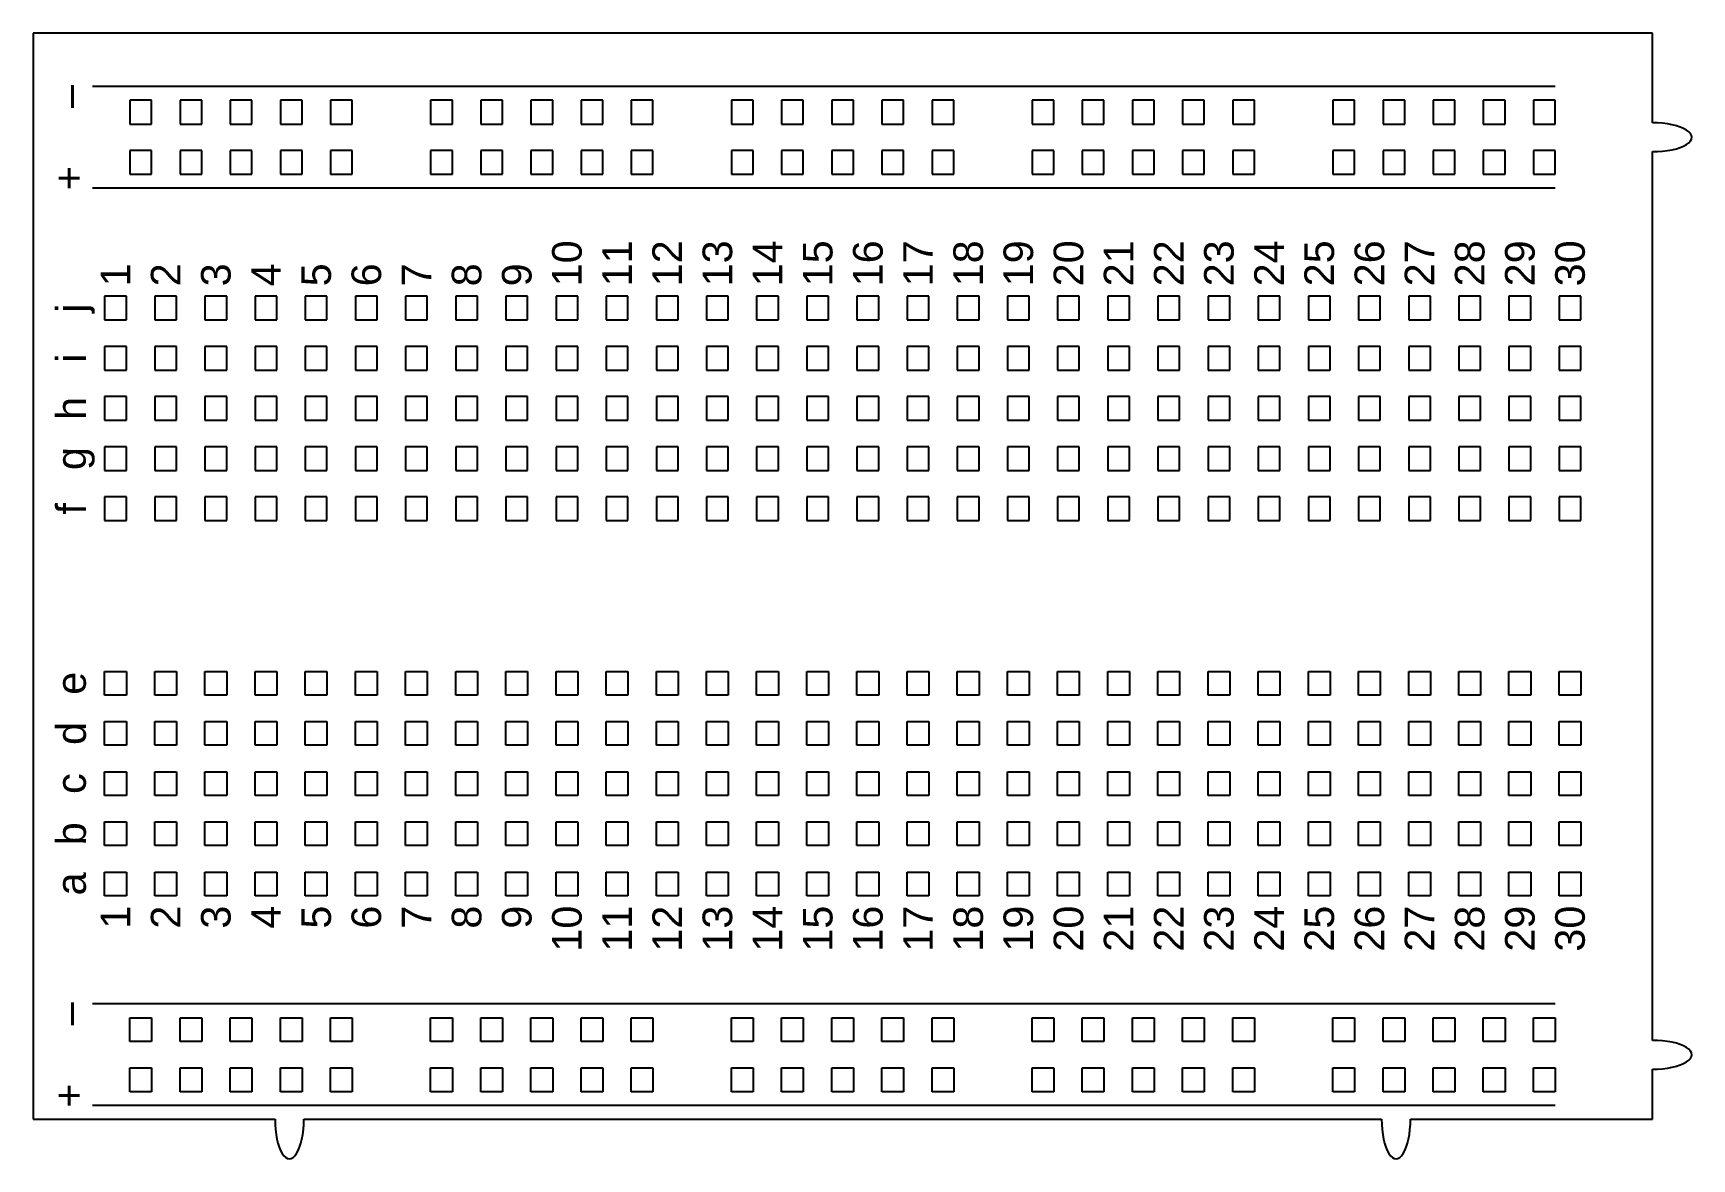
# Model space of a CAD drawing. Header units: millimetres. Extents: x -42 to 42, y 0 to 57.
import ezdxf
from ezdxf.enums import TextEntityAlignment as Align

# ---------------------------------------------------------------- set-up
doc = ezdxf.new("R2010")
doc.units = ezdxf.units.MM
doc.layers.get('0').update_dxf_attribs({"lineweight": 25})
doc.layers.add('ProtoboardLabels', color=178, linetype='Continuous', lineweight=25, true_color=0x000000)
doc.styles.add('textstyle11', font='')
doc.styles.add('textstyle12', font='')
doc.styles.add('textstyle13', font='')
doc.styles.add('textstyle14', font='')
doc.styles.add('textstyle15', font='')
doc.styles.add('textstyle16', font='')
doc.styles.add('textstyle17', font='')
doc.styles.add('textstyle18', font='')
doc.styles.add('textstyle19', font='')
doc.styles.add('textstyle20', font='')
doc.styles.add('textstyle21', font='')
doc.styles.add('textstyle22', font='')
doc.styles.add('textstyle23', font='')
doc.styles.add('textstyle24', font='')
doc.styles.add('textstyle25', font='')
doc.styles.add('textstyle26', font='')
doc.styles.add('textstyle27', font='')
doc.styles.add('textstyle28', font='')
doc.styles.add('textstyle29', font='')
doc.styles.add('textstyle30', font='')
doc.styles.add('textstyle31', font='')
doc.styles.add('textstyle32', font='')
doc.styles.add('textstyle33', font='')
doc.styles.add('textstyle34', font='')
doc.styles.add('textstyle35', font='')
doc.styles.add('textstyle36', font='')
doc.styles.add('textstyle37', font='')
doc.styles.add('textstyle38', font='')
doc.styles.add('textstyle39', font='')
doc.styles.add('textstyle40', font='')
doc.styles.add('textstyle41', font='')
doc.styles.add('textstyle42', font='')
doc.styles.add('textstyle43', font='')
doc.styles.add('textstyle44', font='')
doc.styles.add('textstyle45', font='')
doc.styles.add('textstyle46', font='')
doc.styles.add('textstyle47', font='')
doc.styles.add('textstyle48', font='')
doc.styles.add('textstyle49', font='')
doc.styles.add('textstyle50', font='')
doc.styles.add('textstyle51', font='')
doc.styles.add('textstyle52', font='')
doc.styles.add('textstyle53', font='')
doc.styles.add('textstyle54', font='')
doc.styles.add('textstyle55', font='')
doc.styles.add('textstyle56', font='')
doc.styles.add('textstyle57', font='')
doc.styles.add('textstyle58', font='')
doc.styles.add('textstyle59', font='')
doc.styles.add('textstyle60', font='')
doc.styles.add('textstyle61', font='')
doc.styles.add('textstyle62', font='')
doc.styles.add('textstyle63', font='')
doc.styles.add('textstyle64', font='')
doc.styles.add('textstyle65', font='')
doc.styles.add('textstyle66', font='')
doc.styles.add('textstyle67', font='')
doc.styles.add('textstyle68', font='')
doc.styles.add('textstyle69', font='')
doc.styles.add('textstyle70', font='')
doc.styles.add('textstyle71', font='')
doc.styles.add('textstyle72', font='')
doc.styles.add('textstyle73', font='')
doc.styles.add('textstyle74', font='')
doc.styles.add('textstyle75', font='')
doc.styles.add('textstyle76', font='')
doc.styles.add('textstyle77', font='')
doc.styles.add('textstyle78', font='')
doc.styles.add('textstyle79', font='')
doc.styles.add('textstyle80', font='')
doc.styles.add('textstyle81', font='')
doc.styles.add('textstyle82', font='')
doc.styles.add('textstyle83', font='')
doc.styles.add('textstyle84', font='')
doc.styles.get('textstyle11').set_extended_font_data('Liberation Sans')
doc.styles.get('textstyle12').set_extended_font_data('Liberation Sans')
doc.styles.get('textstyle13').set_extended_font_data('Liberation Sans')
doc.styles.get('textstyle14').set_extended_font_data('Liberation Sans')
doc.styles.get('textstyle15').set_extended_font_data('Liberation Sans')
doc.styles.get('textstyle16').set_extended_font_data('Liberation Sans')
doc.styles.get('textstyle17').set_extended_font_data('Liberation Sans')
doc.styles.get('textstyle18').set_extended_font_data('Liberation Sans')
doc.styles.get('textstyle19').set_extended_font_data('Liberation Sans')
doc.styles.get('textstyle20').set_extended_font_data('Liberation Sans')
doc.styles.get('textstyle21').set_extended_font_data('Liberation Sans')
doc.styles.get('textstyle22').set_extended_font_data('Liberation Sans')
doc.styles.get('textstyle23').set_extended_font_data('Liberation Sans')
doc.styles.get('textstyle24').set_extended_font_data('Liberation Sans')
doc.styles.get('textstyle25').set_extended_font_data('Liberation Sans')
doc.styles.get('textstyle26').set_extended_font_data('Liberation Sans')
doc.styles.get('textstyle27').set_extended_font_data('Liberation Sans')
doc.styles.get('textstyle28').set_extended_font_data('Liberation Sans')
doc.styles.get('textstyle29').set_extended_font_data('Liberation Sans')
doc.styles.get('textstyle30').set_extended_font_data('Liberation Sans')
doc.styles.get('textstyle31').set_extended_font_data('Liberation Sans')
doc.styles.get('textstyle32').set_extended_font_data('Liberation Sans')
doc.styles.get('textstyle33').set_extended_font_data('Liberation Sans')
doc.styles.get('textstyle34').set_extended_font_data('Liberation Sans')
doc.styles.get('textstyle35').set_extended_font_data('Liberation Sans')
doc.styles.get('textstyle36').set_extended_font_data('Liberation Sans')
doc.styles.get('textstyle37').set_extended_font_data('Liberation Sans')
doc.styles.get('textstyle38').set_extended_font_data('Liberation Sans')
doc.styles.get('textstyle39').set_extended_font_data('Liberation Sans')
doc.styles.get('textstyle40').set_extended_font_data('Liberation Sans')
doc.styles.get('textstyle41').set_extended_font_data('Liberation Sans')
doc.styles.get('textstyle42').set_extended_font_data('Liberation Sans')
doc.styles.get('textstyle43').set_extended_font_data('Liberation Sans')
doc.styles.get('textstyle44').set_extended_font_data('Liberation Sans')
doc.styles.get('textstyle45').set_extended_font_data('Liberation Sans')
doc.styles.get('textstyle46').set_extended_font_data('Liberation Sans')
doc.styles.get('textstyle47').set_extended_font_data('Liberation Sans')
doc.styles.get('textstyle48').set_extended_font_data('Liberation Sans')
doc.styles.get('textstyle49').set_extended_font_data('Liberation Sans')
doc.styles.get('textstyle50').set_extended_font_data('Liberation Sans')
doc.styles.get('textstyle51').set_extended_font_data('Liberation Sans')
doc.styles.get('textstyle52').set_extended_font_data('Liberation Sans')
doc.styles.get('textstyle53').set_extended_font_data('Liberation Sans')
doc.styles.get('textstyle54').set_extended_font_data('Liberation Sans')
doc.styles.get('textstyle55').set_extended_font_data('Liberation Sans')
doc.styles.get('textstyle56').set_extended_font_data('Liberation Sans')
doc.styles.get('textstyle57').set_extended_font_data('Liberation Sans')
doc.styles.get('textstyle58').set_extended_font_data('Liberation Sans')
doc.styles.get('textstyle59').set_extended_font_data('Liberation Sans')
doc.styles.get('textstyle60').set_extended_font_data('Liberation Sans')
doc.styles.get('textstyle61').set_extended_font_data('Liberation Sans')
doc.styles.get('textstyle62').set_extended_font_data('Liberation Sans')
doc.styles.get('textstyle63').set_extended_font_data('Liberation Sans')
doc.styles.get('textstyle64').set_extended_font_data('Liberation Sans')
doc.styles.get('textstyle65').set_extended_font_data('Liberation Sans')
doc.styles.get('textstyle66').set_extended_font_data('Liberation Sans')
doc.styles.get('textstyle67').set_extended_font_data('Liberation Sans')
doc.styles.get('textstyle68').set_extended_font_data('Liberation Sans')
doc.styles.get('textstyle69').set_extended_font_data('Liberation Sans')
doc.styles.get('textstyle70').set_extended_font_data('Liberation Sans')
doc.styles.get('textstyle71').set_extended_font_data('Liberation Sans')
doc.styles.get('textstyle72').set_extended_font_data('Liberation Sans')
doc.styles.get('textstyle73').set_extended_font_data('Liberation Sans')
doc.styles.get('textstyle74').set_extended_font_data('Liberation Sans')
doc.styles.get('textstyle75').set_extended_font_data('Liberation Sans')
doc.styles.get('textstyle76').set_extended_font_data('Liberation Sans')
doc.styles.get('textstyle77').set_extended_font_data('Liberation Sans')
doc.styles.get('textstyle78').set_extended_font_data('Liberation Sans')
doc.styles.get('textstyle79').set_extended_font_data('Liberation Sans')
doc.styles.get('textstyle80').set_extended_font_data('Liberation Sans')
doc.styles.get('textstyle81').set_extended_font_data('Liberation Sans')
doc.styles.get('textstyle82').set_extended_font_data('Liberation Sans')
doc.styles.get('textstyle83').set_extended_font_data('Liberation Sans')
doc.styles.get('textstyle84').set_extended_font_data('Liberation Sans')

msp = doc.modelspace()

# ---------------------------------------------------------------- texts
at = {"layer": 'ProtoboardLabels', "color": 5, "true_color": 0x0000ff}
for style, p in [('textstyle84', (-39, 53.8)), ('textstyle83', (-39, 7.34))]:
    msp.add_text('–', height=1.5, rotation=90, dxfattribs=dict(at, style=style)).set_placement(p, align=Align.BOTTOM_CENTER)
at = {"layer": 'ProtoboardLabels', "color": 16, "true_color": 0x800000}
for style, p in [('textstyle82', (-39, 49.66)), ('textstyle81', (-39, 3.2))]:
    msp.add_text('+', height=1.5, rotation=90, dxfattribs=dict(at, style=style)).set_placement(p, align=Align.BOTTOM_CENTER)
at = {"layer": 'ProtoboardLabels'}
for s, style, p in [('10', 'textstyle78', (-14.97, 44.18)), ('11', 'textstyle77', (-12.43, 44.18)), ('12', 'textstyle80', (-9.89, 44.18)), ('13', 'textstyle79', (-7.35, 44.18)), ('14', 'textstyle74', (-4.81, 44.18)), ('15', 'textstyle73', (-2.27, 44.18)), ('16', 'textstyle76', (0.27, 44.18)), ('17', 'textstyle75', (2.81, 44.18)), ('18', 'textstyle56', (5.35, 44.18)), ('19', 'textstyle55', (7.89, 44.18)), ('20', 'textstyle58', (10.43, 44.18)), ('21', 'textstyle57', (12.97, 44.18)), ('22', 'textstyle52', (15.51, 44.18)), ('23', 'textstyle51', (18.05, 44.18)), ('24', 'textstyle54', (20.59, 44.18)), ('25', 'textstyle53', (23.13, 44.18)), ('26', 'textstyle61', (25.67, 44.18)), ('27', 'textstyle60', (28.21, 44.18)), ('28', 'textstyle64', (30.75, 44.18)), ('29', 'textstyle62', (33.29, 44.18)), ('30', 'textstyle59', (35.83, 44.18)), ('1', 'textstyle63', (-37.83, 44.18)), ('2', 'textstyle70', (-35.29, 44.18)), ('3', 'textstyle69', (-32.75, 44.18)), ('4', 'textstyle72', (-30.21, 44.18)), ('5', 'textstyle71', (-27.67, 44.18)), ('6', 'textstyle66', (-25.13, 44.18)), ('7', 'textstyle65', (-22.59, 44.18)), ('8', 'textstyle68', (-20.05, 44.18)), ('9', 'textstyle67', (-17.51, 44.18))]:
    msp.add_text(s, height=1.5, rotation=90, dxfattribs=dict(at, style=style)).set_placement(p, align=Align.MIDDLE_LEFT)
for s, style, p in [('j', 'textstyle20', (-38.88, 43.08)), ('i', 'textstyle19', (-38.88, 40.54)), ('h', 'textstyle18', (-38.88, 38)), ('g', 'textstyle17', (-38.88, 35.46)), ('f', 'textstyle16', (-38.88, 32.92)), ('e', 'textstyle15', (-38.88, 24.08)), ('d', 'textstyle14', (-38.88, 21.54)), ('c', 'textstyle13', (-38.88, 19)), ('b', 'textstyle12', (-38.88, 16.46)), ('a', 'textstyle11', (-38.88, 13.92))]:
    msp.add_text(s, height=1.5, rotation=90, dxfattribs=dict(at, style=style)).set_placement(p, align=Align.BOTTOM_CENTER)
for s, style, p in [('1', 'textstyle21', (-37.83, 12.82)), ('2', 'textstyle22', (-35.29, 12.82)), ('3', 'textstyle23', (-32.75, 12.82)), ('4', 'textstyle24', (-30.21, 12.82)), ('5', 'textstyle25', (-27.67, 12.82)), ('6', 'textstyle26', (-25.13, 12.82)), ('7', 'textstyle27', (-22.59, 12.82)), ('8', 'textstyle28', (-20.05, 12.82)), ('9', 'textstyle29', (-17.51, 12.82)), ('10', 'textstyle30', (-14.97, 12.82)), ('11', 'textstyle31', (-12.43, 12.82)), ('12', 'textstyle32', (-9.89, 12.82)), ('13', 'textstyle33', (-7.35, 12.82)), ('14', 'textstyle34', (-4.81, 12.82)), ('15', 'textstyle35', (-2.27, 12.82)), ('16', 'textstyle36', (0.27, 12.82)), ('17', 'textstyle37', (2.81, 12.82)), ('18', 'textstyle38', (5.35, 12.82)), ('19', 'textstyle39', (7.89, 12.82)), ('20', 'textstyle40', (10.43, 12.82)), ('21', 'textstyle41', (12.97, 12.82)), ('22', 'textstyle42', (15.51, 12.82)), ('23', 'textstyle43', (18.05, 12.82)), ('24', 'textstyle44', (20.59, 12.82)), ('25', 'textstyle45', (23.13, 12.82)), ('26', 'textstyle46', (25.67, 12.82)), ('27', 'textstyle47', (28.21, 12.82)), ('28', 'textstyle48', (30.75, 12.82)), ('29', 'textstyle49', (33.29, 12.82)), ('30', 'textstyle50', (35.83, 12.82))]:
    msp.add_text(s, height=1.5, rotation=90, dxfattribs=dict(at, style=style)).set_placement(p, align=Align.MIDDLE_RIGHT)

# ---------------------------------------------------------------- linework, layer by layer
for p, q in [((40, 57), (-42, 57)), ((-42, 57), (-42, 2)), ((40, 52.46), (40, 57)), ((-36, 53.6), (-37.1, 53.6)), ((-37.1, 53.6), (-37.1, 52.4)), ((-36, 52.4), (-36, 53.6)), ((-33.46, 53.6), (-34.56, 53.6)), ((-34.56, 53.6), (-34.56, 52.4)), ((-33.46, 52.4), (-33.46, 53.6)), ((-30.92, 53.6), (-32.02, 53.6)), ((-32.02, 53.6), (-32.02, 52.4)), ((-30.92, 52.4), (-30.92, 53.6)), ((-28.38, 53.6), (-29.48, 53.6)), ((-29.48, 53.6), (-29.48, 52.4)), ((-28.38, 52.4), (-28.38, 53.6)), ((-25.84, 53.6), (-26.94, 53.6)), ((-26.94, 53.6), (-26.94, 52.4)), ((-25.84, 52.4), (-25.84, 53.6)), ((-20.77, 53.6), (-21.87, 53.6)), ((-21.87, 53.6), (-21.87, 52.4)), ((-20.77, 52.4), (-20.77, 53.6)), ((-18.23, 53.6), (-19.33, 53.6)), ((-19.33, 53.6), (-19.33, 52.4)), ((-18.23, 52.4), (-18.23, 53.6)), ((-15.69, 53.6), (-16.79, 53.6)), ((-16.79, 53.6), (-16.79, 52.4)), ((-15.69, 52.4), (-15.69, 53.6)), ((-13.15, 53.6), (-14.25, 53.6)), ((-14.25, 53.6), (-14.25, 52.4)), ((-13.15, 52.4), (-13.15, 53.6)), ((-10.61, 53.6), (-11.71, 53.6)), ((-11.71, 53.6), (-11.71, 52.4)), ((-10.61, 52.4), (-10.61, 53.6)), ((-5.54, 53.6), (-6.64, 53.6)), ((-6.64, 53.6), (-6.64, 52.4)), ((-5.54, 52.4), (-5.54, 53.6)), ((-3, 53.6), (-4.1, 53.6)), ((-4.1, 53.6), (-4.1, 52.4)), ((-3, 52.4), (-3, 53.6)), ((-0.46, 53.6), (-1.56, 53.6)), ((-1.56, 53.6), (-1.56, 52.4)), ((-0.46, 52.4), (-0.46, 53.6)), ((2.08, 53.6), (0.98, 53.6)), ((0.98, 53.6), (0.98, 52.4)), ((2.08, 52.4), (2.08, 53.6)), ((4.62, 53.6), (3.52, 53.6)), ((3.52, 53.6), (3.52, 52.4)), ((4.62, 52.4), (4.62, 53.6)), ((9.69, 53.6), (8.59, 53.6)), ((8.59, 53.6), (8.59, 52.4)), ((9.69, 52.4), (9.69, 53.6)), ((12.23, 53.6), (11.13, 53.6)), ((11.13, 53.6), (11.13, 52.4)), ((12.23, 52.4), (12.23, 53.6)), ((14.77, 53.6), (13.67, 53.6)), ((13.67, 53.6), (13.67, 52.4)), ((14.77, 52.4), (14.77, 53.6)), ((17.31, 53.6), (16.21, 53.6)), ((16.21, 53.6), (16.21, 52.4)), ((17.31, 52.4), (17.31, 53.6)), ((19.85, 53.6), (18.75, 53.6)), ((18.75, 53.6), (18.75, 52.4)), ((19.85, 52.4), (19.85, 53.6)), ((24.92, 53.6), (23.82, 53.6)), ((23.82, 53.6), (23.82, 52.4)), ((24.92, 52.4), (24.92, 53.6)), ((27.46, 53.6), (26.36, 53.6)), ((26.36, 53.6), (26.36, 52.4)), ((27.46, 52.4), (27.46, 53.6)), ((30, 53.6), (28.9, 53.6)), ((28.9, 53.6), (28.9, 52.4)), ((30, 52.4), (30, 53.6)), ((32.54, 53.6), (31.44, 53.6)), ((31.44, 53.6), (31.44, 52.4)), ((32.54, 52.4), (32.54, 53.6)), ((35.08, 53.6), (33.98, 53.6)), ((33.98, 53.6), (33.98, 52.4)), ((35.08, 52.4), (35.08, 53.6)), ((-37.1, 52.4), (-36, 52.4)), ((-34.56, 52.4), (-33.46, 52.4)), ((-32.02, 52.4), (-30.92, 52.4)), ((-29.48, 52.4), (-28.38, 52.4)), ((-26.94, 52.4), (-25.84, 52.4)), ((-21.87, 52.4), (-20.77, 52.4)), ((-19.33, 52.4), (-18.23, 52.4)), ((-16.79, 52.4), (-15.69, 52.4)), ((-14.25, 52.4), (-13.15, 52.4)), ((-11.71, 52.4), (-10.61, 52.4)), ((-6.64, 52.4), (-5.54, 52.4)), ((-4.1, 52.4), (-3, 52.4)), ((-1.56, 52.4), (-0.46, 52.4)), ((0.98, 52.4), (2.08, 52.4)), ((3.52, 52.4), (4.62, 52.4)), ((8.59, 52.4), (9.69, 52.4)), ((11.13, 52.4), (12.23, 52.4)), ((13.67, 52.4), (14.77, 52.4)), ((16.21, 52.4), (17.31, 52.4)), ((18.75, 52.4), (19.85, 52.4)), ((23.82, 52.4), (24.92, 52.4)), ((26.36, 52.4), (27.46, 52.4)), ((28.9, 52.4), (30, 52.4)), ((31.44, 52.4), (32.54, 52.4)), ((33.98, 52.4), (35.08, 52.4)), ((-36, 51.06), (-37.1, 51.06)), ((-37.1, 51.06), (-37.1, 49.86)), ((-36, 49.86), (-36, 51.06)), ((-33.46, 51.06), (-34.56, 51.06)), ((-34.56, 51.06), (-34.56, 49.86)), ((-33.46, 49.86), (-33.46, 51.06)), ((-30.92, 51.06), (-32.02, 51.06)), ((-32.02, 51.06), (-32.02, 49.86)), ((-30.92, 49.86), (-30.92, 51.06)), ((-28.38, 51.06), (-29.48, 51.06)), ((-29.48, 51.06), (-29.48, 49.86)), ((-28.38, 49.86), (-28.38, 51.06)), ((-25.84, 51.06), (-26.94, 51.06)), ((-26.94, 51.06), (-26.94, 49.86)), ((-25.84, 49.86), (-25.84, 51.06)), ((-20.77, 51.06), (-21.87, 51.06)), ((-21.87, 51.06), (-21.87, 49.86)), ((-20.77, 49.86), (-20.77, 51.06)), ((-18.23, 51.06), (-19.33, 51.06)), ((-19.33, 51.06), (-19.33, 49.86)), ((-18.23, 49.86), (-18.23, 51.06)), ((-15.69, 51.06), (-16.79, 51.06)), ((-16.79, 51.06), (-16.79, 49.86)), ((-15.69, 49.86), (-15.69, 51.06)), ((-13.15, 51.06), (-14.25, 51.06)), ((-14.25, 51.06), (-14.25, 49.86)), ((-13.15, 49.86), (-13.15, 51.06)), ((-10.61, 51.06), (-11.71, 51.06)), ((-11.71, 51.06), (-11.71, 49.86)), ((-10.61, 49.86), (-10.61, 51.06)), ((-5.54, 51.06), (-6.64, 51.06)), ((-6.64, 51.06), (-6.64, 49.86)), ((-5.54, 49.86), (-5.54, 51.06)), ((-3, 51.06), (-4.1, 51.06)), ((-4.1, 51.06), (-4.1, 49.86)), ((-3, 49.86), (-3, 51.06)), ((-0.46, 51.06), (-1.56, 51.06)), ((-1.56, 51.06), (-1.56, 49.86)), ((-0.46, 49.86), (-0.46, 51.06)), ((2.08, 51.06), (0.98, 51.06)), ((0.98, 51.06), (0.98, 49.86)), ((2.08, 49.86), (2.08, 51.06)), ((4.62, 51.06), (3.52, 51.06)), ((3.52, 51.06), (3.52, 49.86)), ((4.62, 49.86), (4.62, 51.06)), ((9.69, 51.06), (8.59, 51.06)), ((8.59, 51.06), (8.59, 49.86)), ((9.69, 49.86), (9.69, 51.06)), ((12.23, 51.06), (11.13, 51.06)), ((11.13, 51.06), (11.13, 49.86)), ((12.23, 49.86), (12.23, 51.06)), ((14.77, 51.06), (13.67, 51.06)), ((13.67, 51.06), (13.67, 49.86)), ((14.77, 49.86), (14.77, 51.06)), ((17.31, 51.06), (16.21, 51.06)), ((16.21, 51.06), (16.21, 49.86)), ((17.31, 49.86), (17.31, 51.06)), ((19.85, 51.06), (18.75, 51.06)), ((18.75, 51.06), (18.75, 49.86)), ((19.85, 49.86), (19.85, 51.06)), ((24.92, 51.06), (23.82, 51.06)), ((23.82, 51.06), (23.82, 49.86)), ((24.92, 49.86), (24.92, 51.06)), ((27.46, 51.06), (26.36, 51.06)), ((26.36, 51.06), (26.36, 49.86)), ((27.46, 49.86), (27.46, 51.06)), ((30, 51.06), (28.9, 51.06)), ((28.9, 51.06), (28.9, 49.86)), ((30, 49.86), (30, 51.06)), ((32.54, 51.06), (31.44, 51.06)), ((31.44, 51.06), (31.44, 49.86)), ((32.54, 49.86), (32.54, 51.06)), ((35.08, 51.06), (33.98, 51.06)), ((33.98, 51.06), (33.98, 49.86)), ((35.08, 49.86), (35.08, 51.06)), ((40, 6), (40, 51)), ((-37.1, 49.86), (-36, 49.86)), ((-34.56, 49.86), (-33.46, 49.86)), ((-32.02, 49.86), (-30.92, 49.86)), ((-29.48, 49.86), (-28.38, 49.86)), ((-26.94, 49.86), (-25.84, 49.86)), ((-21.87, 49.86), (-20.77, 49.86)), ((-19.33, 49.86), (-18.23, 49.86)), ((-16.79, 49.86), (-15.69, 49.86)), ((-14.25, 49.86), (-13.15, 49.86)), ((-11.71, 49.86), (-10.61, 49.86)), ((-6.64, 49.86), (-5.54, 49.86)), ((-4.1, 49.86), (-3, 49.86)), ((-1.56, 49.86), (-0.46, 49.86)), ((0.98, 49.86), (2.08, 49.86)), ((3.52, 49.86), (4.62, 49.86)), ((8.59, 49.86), (9.69, 49.86)), ((11.13, 49.86), (12.23, 49.86)), ((13.67, 49.86), (14.77, 49.86)), ((16.21, 49.86), (17.31, 49.86)), ((18.75, 49.86), (19.85, 49.86)), ((23.82, 49.86), (24.92, 49.86)), ((26.36, 49.86), (27.46, 49.86)), ((28.9, 49.86), (30, 49.86)), ((31.44, 49.86), (32.54, 49.86)), ((33.98, 49.86), (35.08, 49.86)), ((-37.28, 43.68), (-38.38, 43.68)), ((-38.38, 43.68), (-38.38, 42.48)), ((-37.28, 42.48), (-37.28, 43.68)), ((-34.74, 43.68), (-35.84, 43.68)), ((-35.84, 43.68), (-35.84, 42.48)), ((-34.74, 42.48), (-34.74, 43.68)), ((-32.2, 43.68), (-33.3, 43.68)), ((-33.3, 43.68), (-33.3, 42.48)), ((-32.2, 42.48), (-32.2, 43.68)), ((-29.66, 43.68), (-30.76, 43.68)), ((-30.76, 43.68), (-30.76, 42.48)), ((-29.66, 42.48), (-29.66, 43.68)), ((-27.12, 43.68), (-28.22, 43.68)), ((-28.22, 43.68), (-28.22, 42.48)), ((-27.12, 42.48), (-27.12, 43.68)), ((-24.58, 43.68), (-25.68, 43.68)), ((-25.68, 43.68), (-25.68, 42.48)), ((-24.58, 42.48), (-24.58, 43.68)), ((-22.04, 43.68), (-23.14, 43.68)), ((-23.14, 43.68), (-23.14, 42.48)), ((-22.04, 42.48), (-22.04, 43.68)), ((-19.5, 43.68), (-20.6, 43.68)), ((-20.6, 43.68), (-20.6, 42.48)), ((-19.5, 42.48), (-19.5, 43.68)), ((-16.96, 43.68), (-18.06, 43.68)), ((-18.06, 43.68), (-18.06, 42.48)), ((-16.96, 42.48), (-16.96, 43.68)), ((-14.42, 43.68), (-15.52, 43.68)), ((-15.52, 43.68), (-15.52, 42.48)), ((-14.42, 42.48), (-14.42, 43.68)), ((-11.88, 43.68), (-12.98, 43.68)), ((-12.98, 43.68), (-12.98, 42.48)), ((-11.88, 42.48), (-11.88, 43.68)), ((-9.34, 43.68), (-10.44, 43.68)), ((-10.44, 43.68), (-10.44, 42.48)), ((-9.34, 42.48), (-9.34, 43.68)), ((-6.8, 43.68), (-7.9, 43.68)), ((-7.9, 43.68), (-7.9, 42.48)), ((-6.8, 42.48), (-6.8, 43.68)), ((-4.26, 43.68), (-5.36, 43.68)), ((-5.36, 43.68), (-5.36, 42.48)), ((-4.26, 42.48), (-4.26, 43.68)), ((-1.72, 43.68), (-2.82, 43.68)), ((-2.82, 43.68), (-2.82, 42.48)), ((-1.72, 42.48), (-1.72, 43.68)), ((0.82, 43.68), (-0.28, 43.68)), ((-0.28, 43.68), (-0.28, 42.48)), ((0.82, 42.48), (0.82, 43.68)), ((3.36, 43.68), (2.26, 43.68)), ((2.26, 43.68), (2.26, 42.48)), ((3.36, 42.48), (3.36, 43.68)), ((5.9, 43.68), (4.8, 43.68)), ((4.8, 43.68), (4.8, 42.48)), ((5.9, 42.48), (5.9, 43.68)), ((8.44, 43.68), (7.34, 43.68)), ((7.34, 43.68), (7.34, 42.48)), ((8.44, 42.48), (8.44, 43.68)), ((10.98, 43.68), (9.88, 43.68)), ((9.88, 43.68), (9.88, 42.48)), ((10.98, 42.48), (10.98, 43.68)), ((13.52, 43.68), (12.42, 43.68)), ((12.42, 43.68), (12.42, 42.48)), ((13.52, 42.48), (13.52, 43.68)), ((16.06, 43.68), (14.96, 43.68)), ((14.96, 43.68), (14.96, 42.48)), ((16.06, 42.48), (16.06, 43.68)), ((18.6, 43.68), (17.5, 43.68)), ((17.5, 43.68), (17.5, 42.48)), ((18.6, 42.48), (18.6, 43.68)), ((21.14, 43.68), (20.04, 43.68)), ((20.04, 43.68), (20.04, 42.48)), ((21.14, 42.48), (21.14, 43.68)), ((23.68, 43.68), (22.58, 43.68)), ((22.58, 43.68), (22.58, 42.48)), ((23.68, 42.48), (23.68, 43.68)), ((26.22, 43.68), (25.12, 43.68)), ((25.12, 43.68), (25.12, 42.48)), ((26.22, 42.48), (26.22, 43.68)), ((28.76, 43.68), (27.66, 43.68)), ((27.66, 43.68), (27.66, 42.48)), ((28.76, 42.48), (28.76, 43.68)), ((31.3, 43.68), (30.2, 43.68)), ((30.2, 43.68), (30.2, 42.48)), ((31.3, 42.48), (31.3, 43.68)), ((33.84, 43.68), (32.74, 43.68)), ((32.74, 43.68), (32.74, 42.48)), ((33.84, 42.48), (33.84, 43.68)), ((36.38, 43.68), (35.28, 43.68)), ((35.28, 43.68), (35.28, 42.48)), ((36.38, 42.48), (36.38, 43.68)), ((-38.38, 42.48), (-37.28, 42.48)), ((-35.84, 42.48), (-34.74, 42.48)), ((-33.3, 42.48), (-32.2, 42.48)), ((-30.76, 42.48), (-29.66, 42.48)), ((-28.22, 42.48), (-27.12, 42.48)), ((-25.68, 42.48), (-24.58, 42.48)), ((-23.14, 42.48), (-22.04, 42.48)), ((-20.6, 42.48), (-19.5, 42.48)), ((-18.06, 42.48), (-16.96, 42.48)), ((-15.52, 42.48), (-14.42, 42.48)), ((-12.98, 42.48), (-11.88, 42.48)), ((-10.44, 42.48), (-9.34, 42.48)), ((-7.9, 42.48), (-6.8, 42.48)), ((-5.36, 42.48), (-4.26, 42.48)), ((-2.82, 42.48), (-1.72, 42.48)), ((-0.28, 42.48), (0.82, 42.48)), ((2.26, 42.48), (3.36, 42.48)), ((4.8, 42.48), (5.9, 42.48)), ((7.34, 42.48), (8.44, 42.48)), ((9.88, 42.48), (10.98, 42.48)), ((12.42, 42.48), (13.52, 42.48)), ((14.96, 42.48), (16.06, 42.48)), ((17.5, 42.48), (18.6, 42.48)), ((20.04, 42.48), (21.14, 42.48)), ((22.58, 42.48), (23.68, 42.48)), ((25.12, 42.48), (26.22, 42.48)), ((27.66, 42.48), (28.76, 42.48)), ((30.2, 42.48), (31.3, 42.48)), ((32.74, 42.48), (33.84, 42.48)), ((35.28, 42.48), (36.38, 42.48)), ((-37.28, 41.14), (-38.38, 41.14)), ((-38.38, 41.14), (-38.38, 39.94)), ((-37.28, 39.94), (-37.28, 41.14)), ((-34.74, 41.14), (-35.84, 41.14)), ((-35.84, 41.14), (-35.84, 39.94)), ((-34.74, 39.94), (-34.74, 41.14)), ((-32.2, 41.14), (-33.3, 41.14)), ((-33.3, 41.14), (-33.3, 39.94)), ((-32.2, 39.94), (-32.2, 41.14)), ((-29.66, 41.14), (-30.76, 41.14)), ((-30.76, 41.14), (-30.76, 39.94)), ((-29.66, 39.94), (-29.66, 41.14)), ((-27.12, 41.14), (-28.22, 41.14)), ((-28.22, 41.14), (-28.22, 39.94)), ((-27.12, 39.94), (-27.12, 41.14)), ((-24.58, 41.14), (-25.68, 41.14)), ((-25.68, 41.14), (-25.68, 39.94)), ((-24.58, 39.94), (-24.58, 41.14)), ((-22.04, 41.14), (-23.14, 41.14)), ((-23.14, 41.14), (-23.14, 39.94)), ((-22.04, 39.94), (-22.04, 41.14)), ((-19.5, 41.14), (-20.6, 41.14)), ((-20.6, 41.14), (-20.6, 39.94)), ((-19.5, 39.94), (-19.5, 41.14)), ((-16.96, 41.14), (-18.06, 41.14)), ((-18.06, 41.14), (-18.06, 39.94)), ((-16.96, 39.94), (-16.96, 41.14)), ((-14.42, 41.14), (-15.52, 41.14)), ((-15.52, 41.14), (-15.52, 39.94)), ((-14.42, 39.94), (-14.42, 41.14)), ((-11.88, 41.14), (-12.98, 41.14)), ((-12.98, 41.14), (-12.98, 39.94)), ((-11.88, 39.94), (-11.88, 41.14)), ((-9.34, 41.14), (-10.44, 41.14)), ((-10.44, 41.14), (-10.44, 39.94)), ((-9.34, 39.94), (-9.34, 41.14)), ((-6.8, 41.14), (-7.9, 41.14)), ((-7.9, 41.14), (-7.9, 39.94)), ((-6.8, 39.94), (-6.8, 41.14)), ((-4.26, 41.14), (-5.36, 41.14)), ((-5.36, 41.14), (-5.36, 39.94)), ((-4.26, 39.94), (-4.26, 41.14)), ((-1.72, 41.14), (-2.82, 41.14)), ((-2.82, 41.14), (-2.82, 39.94)), ((-1.72, 39.94), (-1.72, 41.14)), ((0.82, 41.14), (-0.28, 41.14)), ((-0.28, 41.14), (-0.28, 39.94)), ((0.82, 39.94), (0.82, 41.14)), ((3.36, 41.14), (2.26, 41.14)), ((2.26, 41.14), (2.26, 39.94)), ((3.36, 39.94), (3.36, 41.14)), ((5.9, 41.14), (4.8, 41.14)), ((4.8, 41.14), (4.8, 39.94)), ((5.9, 39.94), (5.9, 41.14)), ((8.44, 41.14), (7.34, 41.14)), ((7.34, 41.14), (7.34, 39.94)), ((8.44, 39.94), (8.44, 41.14)), ((10.98, 41.14), (9.88, 41.14)), ((9.88, 41.14), (9.88, 39.94)), ((10.98, 39.94), (10.98, 41.14)), ((13.52, 41.14), (12.42, 41.14)), ((12.42, 41.14), (12.42, 39.94)), ((13.52, 39.94), (13.52, 41.14)), ((16.06, 41.14), (14.96, 41.14)), ((14.96, 41.14), (14.96, 39.94)), ((16.06, 39.94), (16.06, 41.14)), ((18.6, 41.14), (17.5, 41.14)), ((17.5, 41.14), (17.5, 39.94)), ((18.6, 39.94), (18.6, 41.14)), ((21.14, 41.14), (20.04, 41.14)), ((20.04, 41.14), (20.04, 39.94)), ((21.14, 39.94), (21.14, 41.14)), ((23.68, 41.14), (22.58, 41.14)), ((22.58, 41.14), (22.58, 39.94)), ((23.68, 39.94), (23.68, 41.14)), ((26.22, 41.14), (25.12, 41.14)), ((25.12, 41.14), (25.12, 39.94)), ((26.22, 39.94), (26.22, 41.14)), ((28.76, 41.14), (27.66, 41.14)), ((27.66, 41.14), (27.66, 39.94)), ((28.76, 39.94), (28.76, 41.14)), ((31.3, 41.14), (30.2, 41.14)), ((30.2, 41.14), (30.2, 39.94)), ((31.3, 39.94), (31.3, 41.14)), ((33.84, 41.14), (32.74, 41.14)), ((32.74, 41.14), (32.74, 39.94)), ((33.84, 39.94), (33.84, 41.14)), ((36.38, 41.14), (35.28, 41.14)), ((35.28, 41.14), (35.28, 39.94)), ((36.38, 39.94), (36.38, 41.14)), ((-38.38, 39.94), (-37.28, 39.94)), ((-35.84, 39.94), (-34.74, 39.94)), ((-33.3, 39.94), (-32.2, 39.94)), ((-30.76, 39.94), (-29.66, 39.94)), ((-28.22, 39.94), (-27.12, 39.94)), ((-25.68, 39.94), (-24.58, 39.94)), ((-23.14, 39.94), (-22.04, 39.94)), ((-20.6, 39.94), (-19.5, 39.94)), ((-18.06, 39.94), (-16.96, 39.94)), ((-15.52, 39.94), (-14.42, 39.94)), ((-12.98, 39.94), (-11.88, 39.94)), ((-10.44, 39.94), (-9.34, 39.94)), ((-7.9, 39.94), (-6.8, 39.94)), ((-5.36, 39.94), (-4.26, 39.94)), ((-2.82, 39.94), (-1.72, 39.94)), ((-0.28, 39.94), (0.82, 39.94)), ((2.26, 39.94), (3.36, 39.94)), ((4.8, 39.94), (5.9, 39.94)), ((7.34, 39.94), (8.44, 39.94)), ((9.88, 39.94), (10.98, 39.94)), ((12.42, 39.94), (13.52, 39.94)), ((14.96, 39.94), (16.06, 39.94)), ((17.5, 39.94), (18.6, 39.94)), ((20.04, 39.94), (21.14, 39.94)), ((22.58, 39.94), (23.68, 39.94)), ((25.12, 39.94), (26.22, 39.94)), ((27.66, 39.94), (28.76, 39.94)), ((30.2, 39.94), (31.3, 39.94)), ((32.74, 39.94), (33.84, 39.94)), ((35.28, 39.94), (36.38, 39.94)), ((-37.28, 38.6), (-38.38, 38.6)), ((-38.38, 38.6), (-38.38, 37.4)), ((-37.28, 37.4), (-37.28, 38.6)), ((-34.74, 38.6), (-35.84, 38.6)), ((-35.84, 38.6), (-35.84, 37.4)), ((-34.74, 37.4), (-34.74, 38.6)), ((-32.2, 38.6), (-33.3, 38.6)), ((-33.3, 38.6), (-33.3, 37.4)), ((-32.2, 37.4), (-32.2, 38.6)), ((-29.66, 38.6), (-30.76, 38.6)), ((-30.76, 38.6), (-30.76, 37.4)), ((-29.66, 37.4), (-29.66, 38.6)), ((-27.12, 38.6), (-28.22, 38.6)), ((-28.22, 38.6), (-28.22, 37.4)), ((-27.12, 37.4), (-27.12, 38.6)), ((-24.58, 38.6), (-25.68, 38.6)), ((-25.68, 38.6), (-25.68, 37.4)), ((-24.58, 37.4), (-24.58, 38.6)), ((-22.04, 38.6), (-23.14, 38.6)), ((-23.14, 38.6), (-23.14, 37.4)), ((-22.04, 37.4), (-22.04, 38.6)), ((-19.5, 38.6), (-20.6, 38.6)), ((-20.6, 38.6), (-20.6, 37.4)), ((-19.5, 37.4), (-19.5, 38.6)), ((-16.96, 38.6), (-18.06, 38.6)), ((-18.06, 38.6), (-18.06, 37.4)), ((-16.96, 37.4), (-16.96, 38.6)), ((-14.42, 38.6), (-15.52, 38.6)), ((-15.52, 38.6), (-15.52, 37.4)), ((-14.42, 37.4), (-14.42, 38.6)), ((-11.88, 38.6), (-12.98, 38.6)), ((-12.98, 38.6), (-12.98, 37.4)), ((-11.88, 37.4), (-11.88, 38.6)), ((-9.34, 38.6), (-10.44, 38.6)), ((-10.44, 38.6), (-10.44, 37.4)), ((-9.34, 37.4), (-9.34, 38.6)), ((-6.8, 38.6), (-7.9, 38.6)), ((-7.9, 38.6), (-7.9, 37.4)), ((-6.8, 37.4), (-6.8, 38.6)), ((-4.26, 38.6), (-5.36, 38.6)), ((-5.36, 38.6), (-5.36, 37.4)), ((-4.26, 37.4), (-4.26, 38.6)), ((-1.72, 38.6), (-2.82, 38.6)), ((-2.82, 38.6), (-2.82, 37.4)), ((-1.72, 37.4), (-1.72, 38.6)), ((0.82, 38.6), (-0.28, 38.6)), ((-0.28, 38.6), (-0.28, 37.4)), ((0.82, 37.4), (0.82, 38.6)), ((3.36, 38.6), (2.26, 38.6)), ((2.26, 38.6), (2.26, 37.4)), ((3.36, 37.4), (3.36, 38.6)), ((5.9, 38.6), (4.8, 38.6)), ((4.8, 38.6), (4.8, 37.4)), ((5.9, 37.4), (5.9, 38.6)), ((8.44, 38.6), (7.34, 38.6)), ((7.34, 38.6), (7.34, 37.4)), ((8.44, 37.4), (8.44, 38.6)), ((10.98, 38.6), (9.88, 38.6)), ((9.88, 38.6), (9.88, 37.4)), ((10.98, 37.4), (10.98, 38.6)), ((13.52, 38.6), (12.42, 38.6)), ((12.42, 38.6), (12.42, 37.4)), ((13.52, 37.4), (13.52, 38.6)), ((16.06, 38.6), (14.96, 38.6)), ((14.96, 38.6), (14.96, 37.4)), ((16.06, 37.4), (16.06, 38.6)), ((18.6, 38.6), (17.5, 38.6)), ((17.5, 38.6), (17.5, 37.4)), ((18.6, 37.4), (18.6, 38.6)), ((21.14, 38.6), (20.04, 38.6)), ((20.04, 38.6), (20.04, 37.4)), ((21.14, 37.4), (21.14, 38.6)), ((23.68, 38.6), (22.58, 38.6)), ((22.58, 38.6), (22.58, 37.4)), ((23.68, 37.4), (23.68, 38.6)), ((26.22, 38.6), (25.12, 38.6)), ((25.12, 38.6), (25.12, 37.4)), ((26.22, 37.4), (26.22, 38.6)), ((28.76, 38.6), (27.66, 38.6)), ((27.66, 38.6), (27.66, 37.4)), ((28.76, 37.4), (28.76, 38.6)), ((31.3, 38.6), (30.2, 38.6)), ((30.2, 38.6), (30.2, 37.4)), ((31.3, 37.4), (31.3, 38.6)), ((33.84, 38.6), (32.74, 38.6)), ((32.74, 38.6), (32.74, 37.4)), ((33.84, 37.4), (33.84, 38.6)), ((36.38, 38.6), (35.28, 38.6)), ((35.28, 38.6), (35.28, 37.4)), ((36.38, 37.4), (36.38, 38.6)), ((-38.38, 37.4), (-37.28, 37.4)), ((-35.84, 37.4), (-34.74, 37.4)), ((-33.3, 37.4), (-32.2, 37.4)), ((-30.76, 37.4), (-29.66, 37.4)), ((-28.22, 37.4), (-27.12, 37.4)), ((-25.68, 37.4), (-24.58, 37.4)), ((-23.14, 37.4), (-22.04, 37.4)), ((-20.6, 37.4), (-19.5, 37.4)), ((-18.06, 37.4), (-16.96, 37.4)), ((-15.52, 37.4), (-14.42, 37.4)), ((-12.98, 37.4), (-11.88, 37.4)), ((-10.44, 37.4), (-9.34, 37.4)), ((-7.9, 37.4), (-6.8, 37.4)), ((-5.36, 37.4), (-4.26, 37.4)), ((-2.82, 37.4), (-1.72, 37.4)), ((-0.28, 37.4), (0.82, 37.4)), ((2.26, 37.4), (3.36, 37.4)), ((4.8, 37.4), (5.9, 37.4)), ((7.34, 37.4), (8.44, 37.4)), ((9.88, 37.4), (10.98, 37.4)), ((12.42, 37.4), (13.52, 37.4)), ((14.96, 37.4), (16.06, 37.4)), ((17.5, 37.4), (18.6, 37.4)), ((20.04, 37.4), (21.14, 37.4)), ((22.58, 37.4), (23.68, 37.4)), ((25.12, 37.4), (26.22, 37.4)), ((27.66, 37.4), (28.76, 37.4)), ((30.2, 37.4), (31.3, 37.4)), ((32.74, 37.4), (33.84, 37.4)), ((35.28, 37.4), (36.38, 37.4)), ((-37.28, 36.06), (-38.38, 36.06)), ((-38.38, 36.06), (-38.38, 34.86)), ((-37.28, 34.86), (-37.28, 36.06)), ((-34.74, 36.06), (-35.84, 36.06)), ((-35.84, 36.06), (-35.84, 34.86)), ((-34.74, 34.86), (-34.74, 36.06)), ((-32.2, 36.06), (-33.3, 36.06)), ((-33.3, 36.06), (-33.3, 34.86)), ((-32.2, 34.86), (-32.2, 36.06)), ((-29.66, 36.06), (-30.76, 36.06)), ((-30.76, 36.06), (-30.76, 34.86)), ((-29.66, 34.86), (-29.66, 36.06)), ((-27.12, 36.06), (-28.22, 36.06)), ((-28.22, 36.06), (-28.22, 34.86)), ((-27.12, 34.86), (-27.12, 36.06)), ((-24.58, 36.06), (-25.68, 36.06)), ((-25.68, 36.06), (-25.68, 34.86)), ((-24.58, 34.86), (-24.58, 36.06)), ((-22.04, 36.06), (-23.14, 36.06)), ((-23.14, 36.06), (-23.14, 34.86)), ((-22.04, 34.86), (-22.04, 36.06)), ((-19.5, 36.06), (-20.6, 36.06)), ((-20.6, 36.06), (-20.6, 34.86)), ((-19.5, 34.86), (-19.5, 36.06)), ((-16.96, 36.06), (-18.06, 36.06)), ((-18.06, 36.06), (-18.06, 34.86)), ((-16.96, 34.86), (-16.96, 36.06)), ((-14.42, 36.06), (-15.52, 36.06)), ((-15.52, 36.06), (-15.52, 34.86)), ((-14.42, 34.86), (-14.42, 36.06)), ((-11.88, 36.06), (-12.98, 36.06)), ((-12.98, 36.06), (-12.98, 34.86)), ((-11.88, 34.86), (-11.88, 36.06)), ((-9.34, 36.06), (-10.44, 36.06)), ((-10.44, 36.06), (-10.44, 34.86)), ((-9.34, 34.86), (-9.34, 36.06)), ((-6.8, 36.06), (-7.9, 36.06)), ((-7.9, 36.06), (-7.9, 34.86)), ((-6.8, 34.86), (-6.8, 36.06)), ((-4.26, 36.06), (-5.36, 36.06)), ((-5.36, 36.06), (-5.36, 34.86)), ((-4.26, 34.86), (-4.26, 36.06)), ((-1.72, 36.06), (-2.82, 36.06)), ((-2.82, 36.06), (-2.82, 34.86)), ((-1.72, 34.86), (-1.72, 36.06)), ((0.82, 36.06), (-0.28, 36.06)), ((-0.28, 36.06), (-0.28, 34.86)), ((0.82, 34.86), (0.82, 36.06)), ((3.36, 36.06), (2.26, 36.06)), ((2.26, 36.06), (2.26, 34.86)), ((3.36, 34.86), (3.36, 36.06)), ((5.9, 36.06), (4.8, 36.06)), ((4.8, 36.06), (4.8, 34.86)), ((5.9, 34.86), (5.9, 36.06)), ((8.44, 36.06), (7.34, 36.06)), ((7.34, 36.06), (7.34, 34.86)), ((8.44, 34.86), (8.44, 36.06)), ((10.98, 36.06), (9.88, 36.06)), ((9.88, 36.06), (9.88, 34.86)), ((10.98, 34.86), (10.98, 36.06)), ((13.52, 36.06), (12.42, 36.06)), ((12.42, 36.06), (12.42, 34.86)), ((13.52, 34.86), (13.52, 36.06)), ((16.06, 36.06), (14.96, 36.06)), ((14.96, 36.06), (14.96, 34.86)), ((16.06, 34.86), (16.06, 36.06)), ((18.6, 36.06), (17.5, 36.06)), ((17.5, 36.06), (17.5, 34.86)), ((18.6, 34.86), (18.6, 36.06)), ((21.14, 36.06), (20.04, 36.06)), ((20.04, 36.06), (20.04, 34.86)), ((21.14, 34.86), (21.14, 36.06)), ((23.68, 36.06), (22.58, 36.06)), ((22.58, 36.06), (22.58, 34.86)), ((23.68, 34.86), (23.68, 36.06)), ((26.22, 36.06), (25.12, 36.06)), ((25.12, 36.06), (25.12, 34.86)), ((26.22, 34.86), (26.22, 36.06)), ((28.76, 36.06), (27.66, 36.06)), ((27.66, 36.06), (27.66, 34.86)), ((28.76, 34.86), (28.76, 36.06)), ((31.3, 36.06), (30.2, 36.06)), ((30.2, 36.06), (30.2, 34.86)), ((31.3, 34.86), (31.3, 36.06)), ((33.84, 36.06), (32.74, 36.06)), ((32.74, 36.06), (32.74, 34.86)), ((33.84, 34.86), (33.84, 36.06)), ((36.38, 36.06), (35.28, 36.06)), ((35.28, 36.06), (35.28, 34.86)), ((36.38, 34.86), (36.38, 36.06)), ((-38.38, 34.86), (-37.28, 34.86)), ((-35.84, 34.86), (-34.74, 34.86)), ((-33.3, 34.86), (-32.2, 34.86)), ((-30.76, 34.86), (-29.66, 34.86)), ((-28.22, 34.86), (-27.12, 34.86)), ((-25.68, 34.86), (-24.58, 34.86)), ((-23.14, 34.86), (-22.04, 34.86)), ((-20.6, 34.86), (-19.5, 34.86)), ((-18.06, 34.86), (-16.96, 34.86)), ((-15.52, 34.86), (-14.42, 34.86)), ((-12.98, 34.86), (-11.88, 34.86)), ((-10.44, 34.86), (-9.34, 34.86)), ((-7.9, 34.86), (-6.8, 34.86)), ((-5.36, 34.86), (-4.26, 34.86)), ((-2.82, 34.86), (-1.72, 34.86)), ((-0.28, 34.86), (0.82, 34.86)), ((2.26, 34.86), (3.36, 34.86)), ((4.8, 34.86), (5.9, 34.86)), ((7.34, 34.86), (8.44, 34.86)), ((9.88, 34.86), (10.98, 34.86)), ((12.42, 34.86), (13.52, 34.86)), ((14.96, 34.86), (16.06, 34.86)), ((17.5, 34.86), (18.6, 34.86)), ((20.04, 34.86), (21.14, 34.86)), ((22.58, 34.86), (23.68, 34.86)), ((25.12, 34.86), (26.22, 34.86)), ((27.66, 34.86), (28.76, 34.86)), ((30.2, 34.86), (31.3, 34.86)), ((32.74, 34.86), (33.84, 34.86)), ((35.28, 34.86), (36.38, 34.86)), ((-37.28, 33.52), (-38.38, 33.52)), ((-38.38, 33.52), (-38.38, 32.32)), ((-37.28, 32.32), (-37.28, 33.52)), ((-34.74, 33.52), (-35.84, 33.52)), ((-35.84, 33.52), (-35.84, 32.32)), ((-34.74, 32.32), (-34.74, 33.52)), ((-32.2, 33.52), (-33.3, 33.52)), ((-33.3, 33.52), (-33.3, 32.32)), ((-32.2, 32.32), (-32.2, 33.52)), ((-29.66, 33.52), (-30.76, 33.52)), ((-30.76, 33.52), (-30.76, 32.32)), ((-29.66, 32.32), (-29.66, 33.52)), ((-27.12, 33.52), (-28.22, 33.52)), ((-28.22, 33.52), (-28.22, 32.32)), ((-27.12, 32.32), (-27.12, 33.52)), ((-24.58, 33.52), (-25.68, 33.52)), ((-25.68, 33.52), (-25.68, 32.32)), ((-24.58, 32.32), (-24.58, 33.52)), ((-22.04, 33.52), (-23.14, 33.52)), ((-23.14, 33.52), (-23.14, 32.32)), ((-22.04, 32.32), (-22.04, 33.52)), ((-19.5, 33.52), (-20.6, 33.52)), ((-20.6, 33.52), (-20.6, 32.32)), ((-19.5, 32.32), (-19.5, 33.52)), ((-16.96, 33.52), (-18.06, 33.52)), ((-18.06, 33.52), (-18.06, 32.32)), ((-16.96, 32.32), (-16.96, 33.52)), ((-14.42, 33.52), (-15.52, 33.52)), ((-15.52, 33.52), (-15.52, 32.32)), ((-14.42, 32.32), (-14.42, 33.52)), ((-11.88, 33.52), (-12.98, 33.52)), ((-12.98, 33.52), (-12.98, 32.32)), ((-11.88, 32.32), (-11.88, 33.52)), ((-9.34, 33.52), (-10.44, 33.52)), ((-10.44, 33.52), (-10.44, 32.32)), ((-9.34, 32.32), (-9.34, 33.52)), ((-6.8, 33.52), (-7.9, 33.52)), ((-7.9, 33.52), (-7.9, 32.32)), ((-6.8, 32.32), (-6.8, 33.52)), ((-4.26, 33.52), (-5.36, 33.52)), ((-5.36, 33.52), (-5.36, 32.32)), ((-4.26, 32.32), (-4.26, 33.52)), ((-1.72, 33.52), (-2.82, 33.52)), ((-2.82, 33.52), (-2.82, 32.32)), ((-1.72, 32.32), (-1.72, 33.52)), ((0.82, 33.52), (-0.28, 33.52)), ((-0.28, 33.52), (-0.28, 32.32)), ((0.82, 32.32), (0.82, 33.52)), ((3.36, 33.52), (2.26, 33.52)), ((2.26, 33.52), (2.26, 32.32)), ((3.36, 32.32), (3.36, 33.52)), ((5.9, 33.52), (4.8, 33.52)), ((4.8, 33.52), (4.8, 32.32)), ((5.9, 32.32), (5.9, 33.52)), ((8.44, 33.52), (7.34, 33.52)), ((7.34, 33.52), (7.34, 32.32)), ((8.44, 32.32), (8.44, 33.52)), ((10.98, 33.52), (9.88, 33.52)), ((9.88, 33.52), (9.88, 32.32)), ((10.98, 32.32), (10.98, 33.52)), ((13.52, 33.52), (12.42, 33.52)), ((12.42, 33.52), (12.42, 32.32)), ((13.52, 32.32), (13.52, 33.52)), ((16.06, 33.52), (14.96, 33.52)), ((14.96, 33.52), (14.96, 32.32)), ((16.06, 32.32), (16.06, 33.52)), ((18.6, 33.52), (17.5, 33.52)), ((17.5, 33.52), (17.5, 32.32)), ((18.6, 32.32), (18.6, 33.52)), ((21.14, 33.52), (20.04, 33.52)), ((20.04, 33.52), (20.04, 32.32)), ((21.14, 32.32), (21.14, 33.52)), ((23.68, 33.52), (22.58, 33.52)), ((22.58, 33.52), (22.58, 32.32)), ((23.68, 32.32), (23.68, 33.52)), ((26.22, 33.52), (25.12, 33.52)), ((25.12, 33.52), (25.12, 32.32)), ((26.22, 32.32), (26.22, 33.52)), ((28.76, 33.52), (27.66, 33.52)), ((27.66, 33.52), (27.66, 32.32)), ((28.76, 32.32), (28.76, 33.52)), ((31.3, 33.52), (30.2, 33.52)), ((30.2, 33.52), (30.2, 32.32)), ((31.3, 32.32), (31.3, 33.52)), ((33.84, 33.52), (32.74, 33.52)), ((32.74, 33.52), (32.74, 32.32)), ((33.84, 32.32), (33.84, 33.52)), ((36.38, 33.52), (35.28, 33.52)), ((35.28, 33.52), (35.28, 32.32)), ((36.38, 32.32), (36.38, 33.52)), ((-38.38, 32.32), (-37.28, 32.32)), ((-35.84, 32.32), (-34.74, 32.32)), ((-33.3, 32.32), (-32.2, 32.32)), ((-30.76, 32.32), (-29.66, 32.32)), ((-28.22, 32.32), (-27.12, 32.32)), ((-25.68, 32.32), (-24.58, 32.32)), ((-23.14, 32.32), (-22.04, 32.32)), ((-20.6, 32.32), (-19.5, 32.32)), ((-18.06, 32.32), (-16.96, 32.32)), ((-15.52, 32.32), (-14.42, 32.32)), ((-12.98, 32.32), (-11.88, 32.32)), ((-10.44, 32.32), (-9.34, 32.32)), ((-7.9, 32.32), (-6.8, 32.32)), ((-5.36, 32.32), (-4.26, 32.32)), ((-2.82, 32.32), (-1.72, 32.32)), ((-0.28, 32.32), (0.82, 32.32)), ((2.26, 32.32), (3.36, 32.32)), ((4.8, 32.32), (5.9, 32.32)), ((7.34, 32.32), (8.44, 32.32)), ((9.88, 32.32), (10.98, 32.32)), ((12.42, 32.32), (13.52, 32.32)), ((14.96, 32.32), (16.06, 32.32)), ((17.5, 32.32), (18.6, 32.32)), ((20.04, 32.32), (21.14, 32.32)), ((22.58, 32.32), (23.68, 32.32)), ((25.12, 32.32), (26.22, 32.32)), ((27.66, 32.32), (28.76, 32.32)), ((30.2, 32.32), (31.3, 32.32)), ((32.74, 32.32), (33.84, 32.32)), ((35.28, 32.32), (36.38, 32.32)), ((-38.38, 24.68), (-37.28, 24.68)), ((-38.38, 23.48), (-38.38, 24.68)), ((-37.28, 24.68), (-37.28, 23.48)), ((-35.84, 24.68), (-34.74, 24.68)), ((-35.84, 23.48), (-35.84, 24.68)), ((-34.74, 24.68), (-34.74, 23.48)), ((-33.3, 24.68), (-32.2, 24.68)), ((-33.3, 23.48), (-33.3, 24.68)), ((-32.2, 24.68), (-32.2, 23.48)), ((-30.76, 24.68), (-29.66, 24.68)), ((-30.76, 23.48), (-30.76, 24.68)), ((-29.66, 24.68), (-29.66, 23.48)), ((-28.22, 24.68), (-27.12, 24.68)), ((-28.22, 23.48), (-28.22, 24.68)), ((-27.12, 24.68), (-27.12, 23.48)), ((-25.68, 24.68), (-24.58, 24.68)), ((-25.68, 23.48), (-25.68, 24.68)), ((-24.58, 24.68), (-24.58, 23.48)), ((-23.14, 24.68), (-22.04, 24.68)), ((-23.14, 23.48), (-23.14, 24.68)), ((-22.04, 24.68), (-22.04, 23.48)), ((-20.6, 24.68), (-19.5, 24.68)), ((-20.6, 23.48), (-20.6, 24.68)), ((-19.5, 24.68), (-19.5, 23.48)), ((-18.06, 24.68), (-16.96, 24.68)), ((-18.06, 23.48), (-18.06, 24.68)), ((-16.96, 24.68), (-16.96, 23.48)), ((-15.52, 24.68), (-14.42, 24.68)), ((-15.52, 23.48), (-15.52, 24.68)), ((-14.42, 24.68), (-14.42, 23.48)), ((-12.98, 24.68), (-11.88, 24.68)), ((-12.98, 23.48), (-12.98, 24.68)), ((-11.88, 24.68), (-11.88, 23.48)), ((-10.44, 24.68), (-9.34, 24.68)), ((-10.44, 23.48), (-10.44, 24.68)), ((-9.34, 24.68), (-9.34, 23.48)), ((-7.9, 24.68), (-6.8, 24.68)), ((-7.9, 23.48), (-7.9, 24.68)), ((-6.8, 24.68), (-6.8, 23.48)), ((-5.36, 24.68), (-4.26, 24.68)), ((-5.36, 23.48), (-5.36, 24.68)), ((-4.26, 24.68), (-4.26, 23.48)), ((-2.82, 24.68), (-1.72, 24.68)), ((-2.82, 23.48), (-2.82, 24.68)), ((-1.72, 24.68), (-1.72, 23.48)), ((-0.28, 24.68), (0.82, 24.68)), ((-0.28, 23.48), (-0.28, 24.68)), ((0.82, 24.68), (0.82, 23.48)), ((2.26, 24.68), (3.36, 24.68)), ((2.26, 23.48), (2.26, 24.68)), ((3.36, 24.68), (3.36, 23.48)), ((4.8, 24.68), (5.9, 24.68)), ((4.8, 23.48), (4.8, 24.68)), ((5.9, 24.68), (5.9, 23.48)), ((7.34, 24.68), (8.44, 24.68)), ((7.34, 23.48), (7.34, 24.68)), ((8.44, 24.68), (8.44, 23.48)), ((9.88, 24.68), (10.98, 24.68)), ((9.88, 23.48), (9.88, 24.68)), ((10.98, 24.68), (10.98, 23.48)), ((12.42, 24.68), (13.52, 24.68)), ((12.42, 23.48), (12.42, 24.68)), ((13.52, 24.68), (13.52, 23.48)), ((14.96, 24.68), (16.06, 24.68)), ((14.96, 23.48), (14.96, 24.68)), ((16.06, 24.68), (16.06, 23.48)), ((17.5, 24.68), (18.6, 24.68)), ((17.5, 23.48), (17.5, 24.68)), ((18.6, 24.68), (18.6, 23.48)), ((20.04, 24.68), (21.14, 24.68)), ((20.04, 23.48), (20.04, 24.68)), ((21.14, 24.68), (21.14, 23.48)), ((22.58, 24.68), (23.68, 24.68)), ((22.58, 23.48), (22.58, 24.68)), ((23.68, 24.68), (23.68, 23.48)), ((25.12, 24.68), (26.22, 24.68)), ((25.12, 23.48), (25.12, 24.68)), ((26.22, 24.68), (26.22, 23.48)), ((27.66, 24.68), (28.76, 24.68)), ((27.66, 23.48), (27.66, 24.68)), ((28.76, 24.68), (28.76, 23.48)), ((30.2, 24.68), (31.3, 24.68)), ((30.2, 23.48), (30.2, 24.68)), ((31.3, 24.68), (31.3, 23.48)), ((32.74, 24.68), (33.84, 24.68)), ((32.74, 23.48), (32.74, 24.68)), ((33.84, 24.68), (33.84, 23.48)), ((35.28, 24.68), (36.38, 24.68)), ((35.28, 23.48), (35.28, 24.68)), ((36.38, 24.68), (36.38, 23.48)), ((-37.28, 23.48), (-38.38, 23.48)), ((-34.74, 23.48), (-35.84, 23.48)), ((-32.2, 23.48), (-33.3, 23.48)), ((-29.66, 23.48), (-30.76, 23.48)), ((-27.12, 23.48), (-28.22, 23.48)), ((-24.58, 23.48), (-25.68, 23.48)), ((-22.04, 23.48), (-23.14, 23.48)), ((-19.5, 23.48), (-20.6, 23.48)), ((-16.96, 23.48), (-18.06, 23.48)), ((-14.42, 23.48), (-15.52, 23.48)), ((-11.88, 23.48), (-12.98, 23.48)), ((-9.34, 23.48), (-10.44, 23.48)), ((-6.8, 23.48), (-7.9, 23.48)), ((-4.26, 23.48), (-5.36, 23.48)), ((-1.72, 23.48), (-2.82, 23.48)), ((0.82, 23.48), (-0.28, 23.48)), ((3.36, 23.48), (2.26, 23.48)), ((5.9, 23.48), (4.8, 23.48)), ((8.44, 23.48), (7.34, 23.48)), ((10.98, 23.48), (9.88, 23.48)), ((13.52, 23.48), (12.42, 23.48)), ((16.06, 23.48), (14.96, 23.48)), ((18.6, 23.48), (17.5, 23.48)), ((21.14, 23.48), (20.04, 23.48)), ((23.68, 23.48), (22.58, 23.48)), ((26.22, 23.48), (25.12, 23.48)), ((28.76, 23.48), (27.66, 23.48)), ((31.3, 23.48), (30.2, 23.48)), ((33.84, 23.48), (32.74, 23.48)), ((36.38, 23.48), (35.28, 23.48)), ((-38.38, 22.14), (-37.28, 22.14)), ((-38.38, 20.94), (-38.38, 22.14)), ((-37.28, 22.14), (-37.28, 20.94)), ((-35.84, 22.14), (-34.74, 22.14)), ((-35.84, 20.94), (-35.84, 22.14)), ((-34.74, 22.14), (-34.74, 20.94)), ((-33.3, 22.14), (-32.2, 22.14)), ((-33.3, 20.94), (-33.3, 22.14)), ((-32.2, 22.14), (-32.2, 20.94)), ((-30.76, 22.14), (-29.66, 22.14)), ((-30.76, 20.94), (-30.76, 22.14)), ((-29.66, 22.14), (-29.66, 20.94)), ((-28.22, 22.14), (-27.12, 22.14)), ((-28.22, 20.94), (-28.22, 22.14)), ((-27.12, 22.14), (-27.12, 20.94)), ((-25.68, 22.14), (-24.58, 22.14)), ((-25.68, 20.94), (-25.68, 22.14)), ((-24.58, 22.14), (-24.58, 20.94)), ((-23.14, 22.14), (-22.04, 22.14)), ((-23.14, 20.94), (-23.14, 22.14)), ((-22.04, 22.14), (-22.04, 20.94)), ((-20.6, 22.14), (-19.5, 22.14)), ((-20.6, 20.94), (-20.6, 22.14)), ((-19.5, 22.14), (-19.5, 20.94)), ((-18.06, 22.14), (-16.96, 22.14)), ((-18.06, 20.94), (-18.06, 22.14)), ((-16.96, 22.14), (-16.96, 20.94)), ((-15.52, 22.14), (-14.42, 22.14)), ((-15.52, 20.94), (-15.52, 22.14)), ((-14.42, 22.14), (-14.42, 20.94)), ((-12.98, 22.14), (-11.88, 22.14)), ((-12.98, 20.94), (-12.98, 22.14)), ((-11.88, 22.14), (-11.88, 20.94)), ((-10.44, 22.14), (-9.34, 22.14)), ((-10.44, 20.94), (-10.44, 22.14)), ((-9.34, 22.14), (-9.34, 20.94)), ((-7.9, 22.14), (-6.8, 22.14)), ((-7.9, 20.94), (-7.9, 22.14)), ((-6.8, 22.14), (-6.8, 20.94)), ((-5.36, 22.14), (-4.26, 22.14)), ((-5.36, 20.94), (-5.36, 22.14)), ((-4.26, 22.14), (-4.26, 20.94)), ((-2.82, 22.14), (-1.72, 22.14)), ((-2.82, 20.94), (-2.82, 22.14)), ((-1.72, 22.14), (-1.72, 20.94)), ((-0.28, 22.14), (0.82, 22.14)), ((-0.28, 20.94), (-0.28, 22.14)), ((0.82, 22.14), (0.82, 20.94)), ((2.26, 22.14), (3.36, 22.14)), ((2.26, 20.94), (2.26, 22.14)), ((3.36, 22.14), (3.36, 20.94)), ((4.8, 22.14), (5.9, 22.14)), ((4.8, 20.94), (4.8, 22.14)), ((5.9, 22.14), (5.9, 20.94)), ((7.34, 22.14), (8.44, 22.14)), ((7.34, 20.94), (7.34, 22.14)), ((8.44, 22.14), (8.44, 20.94)), ((9.88, 22.14), (10.98, 22.14)), ((9.88, 20.94), (9.88, 22.14)), ((10.98, 22.14), (10.98, 20.94)), ((12.42, 22.14), (13.52, 22.14)), ((12.42, 20.94), (12.42, 22.14)), ((13.52, 22.14), (13.52, 20.94)), ((14.96, 22.14), (16.06, 22.14)), ((14.96, 20.94), (14.96, 22.14)), ((16.06, 22.14), (16.06, 20.94)), ((17.5, 22.14), (18.6, 22.14)), ((17.5, 20.94), (17.5, 22.14)), ((18.6, 22.14), (18.6, 20.94)), ((20.04, 22.14), (21.14, 22.14)), ((20.04, 20.94), (20.04, 22.14)), ((21.14, 22.14), (21.14, 20.94)), ((22.58, 22.14), (23.68, 22.14)), ((22.58, 20.94), (22.58, 22.14)), ((23.68, 22.14), (23.68, 20.94)), ((25.12, 22.14), (26.22, 22.14)), ((25.12, 20.94), (25.12, 22.14)), ((26.22, 22.14), (26.22, 20.94)), ((27.66, 22.14), (28.76, 22.14)), ((27.66, 20.94), (27.66, 22.14)), ((28.76, 22.14), (28.76, 20.94)), ((30.2, 22.14), (31.3, 22.14)), ((30.2, 20.94), (30.2, 22.14)), ((31.3, 22.14), (31.3, 20.94)), ((32.74, 22.14), (33.84, 22.14)), ((32.74, 20.94), (32.74, 22.14)), ((33.84, 22.14), (33.84, 20.94)), ((35.28, 22.14), (36.38, 22.14)), ((35.28, 20.94), (35.28, 22.14)), ((36.38, 22.14), (36.38, 20.94)), ((-37.28, 20.94), (-38.38, 20.94)), ((-34.74, 20.94), (-35.84, 20.94)), ((-32.2, 20.94), (-33.3, 20.94)), ((-29.66, 20.94), (-30.76, 20.94)), ((-27.12, 20.94), (-28.22, 20.94)), ((-24.58, 20.94), (-25.68, 20.94)), ((-22.04, 20.94), (-23.14, 20.94)), ((-19.5, 20.94), (-20.6, 20.94)), ((-16.96, 20.94), (-18.06, 20.94)), ((-14.42, 20.94), (-15.52, 20.94)), ((-11.88, 20.94), (-12.98, 20.94)), ((-9.34, 20.94), (-10.44, 20.94)), ((-6.8, 20.94), (-7.9, 20.94)), ((-4.26, 20.94), (-5.36, 20.94)), ((-1.72, 20.94), (-2.82, 20.94)), ((0.82, 20.94), (-0.28, 20.94)), ((3.36, 20.94), (2.26, 20.94)), ((5.9, 20.94), (4.8, 20.94)), ((8.44, 20.94), (7.34, 20.94)), ((10.98, 20.94), (9.88, 20.94)), ((13.52, 20.94), (12.42, 20.94)), ((16.06, 20.94), (14.96, 20.94)), ((18.6, 20.94), (17.5, 20.94)), ((21.14, 20.94), (20.04, 20.94)), ((23.68, 20.94), (22.58, 20.94)), ((26.22, 20.94), (25.12, 20.94)), ((28.76, 20.94), (27.66, 20.94)), ((31.3, 20.94), (30.2, 20.94)), ((33.84, 20.94), (32.74, 20.94)), ((36.38, 20.94), (35.28, 20.94)), ((-38.38, 19.6), (-37.28, 19.6)), ((-38.38, 18.4), (-38.38, 19.6)), ((-37.28, 19.6), (-37.28, 18.4)), ((-35.84, 19.6), (-34.74, 19.6)), ((-35.84, 18.4), (-35.84, 19.6)), ((-34.74, 19.6), (-34.74, 18.4)), ((-33.3, 19.6), (-32.2, 19.6)), ((-33.3, 18.4), (-33.3, 19.6)), ((-32.2, 19.6), (-32.2, 18.4)), ((-30.76, 19.6), (-29.66, 19.6)), ((-30.76, 18.4), (-30.76, 19.6)), ((-29.66, 19.6), (-29.66, 18.4)), ((-28.22, 19.6), (-27.12, 19.6)), ((-28.22, 18.4), (-28.22, 19.6)), ((-27.12, 19.6), (-27.12, 18.4)), ((-25.68, 19.6), (-24.58, 19.6)), ((-25.68, 18.4), (-25.68, 19.6)), ((-24.58, 19.6), (-24.58, 18.4)), ((-23.14, 19.6), (-22.04, 19.6)), ((-23.14, 18.4), (-23.14, 19.6)), ((-22.04, 19.6), (-22.04, 18.4)), ((-20.6, 19.6), (-19.5, 19.6)), ((-20.6, 18.4), (-20.6, 19.6)), ((-19.5, 19.6), (-19.5, 18.4)), ((-18.06, 19.6), (-16.96, 19.6)), ((-18.06, 18.4), (-18.06, 19.6)), ((-16.96, 19.6), (-16.96, 18.4)), ((-15.52, 19.6), (-14.42, 19.6)), ((-15.52, 18.4), (-15.52, 19.6)), ((-14.42, 19.6), (-14.42, 18.4)), ((-12.98, 19.6), (-11.88, 19.6)), ((-12.98, 18.4), (-12.98, 19.6)), ((-11.88, 19.6), (-11.88, 18.4)), ((-10.44, 19.6), (-9.34, 19.6)), ((-10.44, 18.4), (-10.44, 19.6)), ((-9.34, 19.6), (-9.34, 18.4)), ((-7.9, 19.6), (-6.8, 19.6)), ((-7.9, 18.4), (-7.9, 19.6)), ((-6.8, 19.6), (-6.8, 18.4)), ((-5.36, 19.6), (-4.26, 19.6)), ((-5.36, 18.4), (-5.36, 19.6)), ((-4.26, 19.6), (-4.26, 18.4)), ((-2.82, 19.6), (-1.72, 19.6)), ((-2.82, 18.4), (-2.82, 19.6)), ((-1.72, 19.6), (-1.72, 18.4)), ((-0.28, 19.6), (0.82, 19.6)), ((-0.28, 18.4), (-0.28, 19.6)), ((0.82, 19.6), (0.82, 18.4)), ((2.26, 19.6), (3.36, 19.6)), ((2.26, 18.4), (2.26, 19.6)), ((3.36, 19.6), (3.36, 18.4)), ((4.8, 19.6), (5.9, 19.6)), ((4.8, 18.4), (4.8, 19.6)), ((5.9, 19.6), (5.9, 18.4)), ((7.34, 19.6), (8.44, 19.6)), ((7.34, 18.4), (7.34, 19.6)), ((8.44, 19.6), (8.44, 18.4)), ((9.88, 19.6), (10.98, 19.6)), ((9.88, 18.4), (9.88, 19.6)), ((10.98, 19.6), (10.98, 18.4)), ((12.42, 19.6), (13.52, 19.6)), ((12.42, 18.4), (12.42, 19.6)), ((13.52, 19.6), (13.52, 18.4)), ((14.96, 19.6), (16.06, 19.6)), ((14.96, 18.4), (14.96, 19.6)), ((16.06, 19.6), (16.06, 18.4)), ((17.5, 19.6), (18.6, 19.6)), ((17.5, 18.4), (17.5, 19.6)), ((18.6, 19.6), (18.6, 18.4)), ((20.04, 19.6), (21.14, 19.6)), ((20.04, 18.4), (20.04, 19.6)), ((21.14, 19.6), (21.14, 18.4)), ((22.58, 19.6), (23.68, 19.6)), ((22.58, 18.4), (22.58, 19.6)), ((23.68, 19.6), (23.68, 18.4)), ((25.12, 19.6), (26.22, 19.6)), ((25.12, 18.4), (25.12, 19.6)), ((26.22, 19.6), (26.22, 18.4)), ((27.66, 19.6), (28.76, 19.6)), ((27.66, 18.4), (27.66, 19.6)), ((28.76, 19.6), (28.76, 18.4)), ((30.2, 19.6), (31.3, 19.6)), ((30.2, 18.4), (30.2, 19.6)), ((31.3, 19.6), (31.3, 18.4)), ((32.74, 19.6), (33.84, 19.6)), ((32.74, 18.4), (32.74, 19.6)), ((33.84, 19.6), (33.84, 18.4)), ((35.28, 19.6), (36.38, 19.6)), ((35.28, 18.4), (35.28, 19.6)), ((36.38, 19.6), (36.38, 18.4)), ((-37.28, 18.4), (-38.38, 18.4)), ((-34.74, 18.4), (-35.84, 18.4)), ((-32.2, 18.4), (-33.3, 18.4)), ((-29.66, 18.4), (-30.76, 18.4)), ((-27.12, 18.4), (-28.22, 18.4)), ((-24.58, 18.4), (-25.68, 18.4)), ((-22.04, 18.4), (-23.14, 18.4)), ((-19.5, 18.4), (-20.6, 18.4)), ((-16.96, 18.4), (-18.06, 18.4)), ((-14.42, 18.4), (-15.52, 18.4)), ((-11.88, 18.4), (-12.98, 18.4)), ((-9.34, 18.4), (-10.44, 18.4)), ((-6.8, 18.4), (-7.9, 18.4)), ((-4.26, 18.4), (-5.36, 18.4)), ((-1.72, 18.4), (-2.82, 18.4)), ((0.82, 18.4), (-0.28, 18.4)), ((3.36, 18.4), (2.26, 18.4)), ((5.9, 18.4), (4.8, 18.4)), ((8.44, 18.4), (7.34, 18.4)), ((10.98, 18.4), (9.88, 18.4)), ((13.52, 18.4), (12.42, 18.4)), ((16.06, 18.4), (14.96, 18.4)), ((18.6, 18.4), (17.5, 18.4)), ((21.14, 18.4), (20.04, 18.4)), ((23.68, 18.4), (22.58, 18.4)), ((26.22, 18.4), (25.12, 18.4)), ((28.76, 18.4), (27.66, 18.4)), ((31.3, 18.4), (30.2, 18.4)), ((33.84, 18.4), (32.74, 18.4)), ((36.38, 18.4), (35.28, 18.4)), ((-38.38, 17.06), (-37.28, 17.06)), ((-38.38, 15.86), (-38.38, 17.06)), ((-37.28, 17.06), (-37.28, 15.86)), ((-35.84, 17.06), (-34.74, 17.06)), ((-35.84, 15.86), (-35.84, 17.06)), ((-34.74, 17.06), (-34.74, 15.86)), ((-33.3, 17.06), (-32.2, 17.06)), ((-33.3, 15.86), (-33.3, 17.06)), ((-32.2, 17.06), (-32.2, 15.86)), ((-30.76, 17.06), (-29.66, 17.06)), ((-30.76, 15.86), (-30.76, 17.06)), ((-29.66, 17.06), (-29.66, 15.86)), ((-28.22, 17.06), (-27.12, 17.06)), ((-28.22, 15.86), (-28.22, 17.06)), ((-27.12, 17.06), (-27.12, 15.86)), ((-25.68, 17.06), (-24.58, 17.06)), ((-25.68, 15.86), (-25.68, 17.06)), ((-24.58, 17.06), (-24.58, 15.86)), ((-23.14, 17.06), (-22.04, 17.06)), ((-23.14, 15.86), (-23.14, 17.06)), ((-22.04, 17.06), (-22.04, 15.86)), ((-20.6, 17.06), (-19.5, 17.06)), ((-20.6, 15.86), (-20.6, 17.06)), ((-19.5, 17.06), (-19.5, 15.86)), ((-18.06, 17.06), (-16.96, 17.06)), ((-18.06, 15.86), (-18.06, 17.06)), ((-16.96, 17.06), (-16.96, 15.86)), ((-15.52, 17.06), (-14.42, 17.06)), ((-15.52, 15.86), (-15.52, 17.06)), ((-14.42, 17.06), (-14.42, 15.86)), ((-12.98, 17.06), (-11.88, 17.06)), ((-12.98, 15.86), (-12.98, 17.06)), ((-11.88, 17.06), (-11.88, 15.86)), ((-10.44, 17.06), (-9.34, 17.06)), ((-10.44, 15.86), (-10.44, 17.06)), ((-9.34, 17.06), (-9.34, 15.86)), ((-7.9, 17.06), (-6.8, 17.06)), ((-7.9, 15.86), (-7.9, 17.06)), ((-6.8, 17.06), (-6.8, 15.86)), ((-5.36, 17.06), (-4.26, 17.06)), ((-5.36, 15.86), (-5.36, 17.06)), ((-4.26, 17.06), (-4.26, 15.86)), ((-2.82, 17.06), (-1.72, 17.06)), ((-2.82, 15.86), (-2.82, 17.06)), ((-1.72, 17.06), (-1.72, 15.86)), ((-0.28, 17.06), (0.82, 17.06)), ((-0.28, 15.86), (-0.28, 17.06)), ((0.82, 17.06), (0.82, 15.86)), ((2.26, 17.06), (3.36, 17.06)), ((2.26, 15.86), (2.26, 17.06)), ((3.36, 17.06), (3.36, 15.86)), ((4.8, 17.06), (5.9, 17.06)), ((4.8, 15.86), (4.8, 17.06)), ((5.9, 17.06), (5.9, 15.86)), ((7.34, 17.06), (8.44, 17.06)), ((7.34, 15.86), (7.34, 17.06)), ((8.44, 17.06), (8.44, 15.86)), ((9.88, 17.06), (10.98, 17.06)), ((9.88, 15.86), (9.88, 17.06)), ((10.98, 17.06), (10.98, 15.86)), ((12.42, 17.06), (13.52, 17.06)), ((12.42, 15.86), (12.42, 17.06)), ((13.52, 17.06), (13.52, 15.86)), ((14.96, 17.06), (16.06, 17.06)), ((14.96, 15.86), (14.96, 17.06)), ((16.06, 17.06), (16.06, 15.86)), ((17.5, 17.06), (18.6, 17.06)), ((17.5, 15.86), (17.5, 17.06)), ((18.6, 17.06), (18.6, 15.86)), ((20.04, 17.06), (21.14, 17.06)), ((20.04, 15.86), (20.04, 17.06)), ((21.14, 17.06), (21.14, 15.86)), ((22.58, 17.06), (23.68, 17.06)), ((22.58, 15.86), (22.58, 17.06)), ((23.68, 17.06), (23.68, 15.86)), ((25.12, 17.06), (26.22, 17.06)), ((25.12, 15.86), (25.12, 17.06)), ((26.22, 17.06), (26.22, 15.86)), ((27.66, 17.06), (28.76, 17.06)), ((27.66, 15.86), (27.66, 17.06)), ((28.76, 17.06), (28.76, 15.86)), ((30.2, 17.06), (31.3, 17.06)), ((30.2, 15.86), (30.2, 17.06)), ((31.3, 17.06), (31.3, 15.86)), ((32.74, 17.06), (33.84, 17.06)), ((32.74, 15.86), (32.74, 17.06)), ((33.84, 17.06), (33.84, 15.86)), ((35.28, 17.06), (36.38, 17.06)), ((35.28, 15.86), (35.28, 17.06)), ((36.38, 17.06), (36.38, 15.86)), ((-37.28, 15.86), (-38.38, 15.86)), ((-34.74, 15.86), (-35.84, 15.86)), ((-32.2, 15.86), (-33.3, 15.86)), ((-29.66, 15.86), (-30.76, 15.86)), ((-27.12, 15.86), (-28.22, 15.86)), ((-24.58, 15.86), (-25.68, 15.86)), ((-22.04, 15.86), (-23.14, 15.86)), ((-19.5, 15.86), (-20.6, 15.86)), ((-16.96, 15.86), (-18.06, 15.86)), ((-14.42, 15.86), (-15.52, 15.86)), ((-11.88, 15.86), (-12.98, 15.86)), ((-9.34, 15.86), (-10.44, 15.86)), ((-6.8, 15.86), (-7.9, 15.86)), ((-4.26, 15.86), (-5.36, 15.86)), ((-1.72, 15.86), (-2.82, 15.86)), ((0.82, 15.86), (-0.28, 15.86)), ((3.36, 15.86), (2.26, 15.86)), ((5.9, 15.86), (4.8, 15.86)), ((8.44, 15.86), (7.34, 15.86)), ((10.98, 15.86), (9.88, 15.86)), ((13.52, 15.86), (12.42, 15.86)), ((16.06, 15.86), (14.96, 15.86)), ((18.6, 15.86), (17.5, 15.86)), ((21.14, 15.86), (20.04, 15.86)), ((23.68, 15.86), (22.58, 15.86)), ((26.22, 15.86), (25.12, 15.86)), ((28.76, 15.86), (27.66, 15.86)), ((31.3, 15.86), (30.2, 15.86)), ((33.84, 15.86), (32.74, 15.86)), ((36.38, 15.86), (35.28, 15.86)), ((-38.38, 14.52), (-37.28, 14.52)), ((-38.38, 13.32), (-38.38, 14.52)), ((-37.28, 14.52), (-37.28, 13.32)), ((-35.84, 14.52), (-34.74, 14.52)), ((-35.84, 13.32), (-35.84, 14.52)), ((-34.74, 14.52), (-34.74, 13.32)), ((-33.3, 14.52), (-32.2, 14.52)), ((-33.3, 13.32), (-33.3, 14.52)), ((-32.2, 14.52), (-32.2, 13.32)), ((-30.76, 14.52), (-29.66, 14.52)), ((-30.76, 13.32), (-30.76, 14.52)), ((-29.66, 14.52), (-29.66, 13.32)), ((-28.22, 14.52), (-27.12, 14.52)), ((-28.22, 13.32), (-28.22, 14.52)), ((-27.12, 14.52), (-27.12, 13.32)), ((-25.68, 14.52), (-24.58, 14.52)), ((-25.68, 13.32), (-25.68, 14.52)), ((-24.58, 14.52), (-24.58, 13.32)), ((-23.14, 14.52), (-22.04, 14.52)), ((-23.14, 13.32), (-23.14, 14.52)), ((-22.04, 14.52), (-22.04, 13.32)), ((-20.6, 14.52), (-19.5, 14.52)), ((-20.6, 13.32), (-20.6, 14.52)), ((-19.5, 14.52), (-19.5, 13.32)), ((-18.06, 14.52), (-16.96, 14.52)), ((-18.06, 13.32), (-18.06, 14.52)), ((-16.96, 14.52), (-16.96, 13.32)), ((-15.52, 14.52), (-14.42, 14.52)), ((-15.52, 13.32), (-15.52, 14.52)), ((-14.42, 14.52), (-14.42, 13.32)), ((-12.98, 14.52), (-11.88, 14.52)), ((-12.98, 13.32), (-12.98, 14.52)), ((-11.88, 14.52), (-11.88, 13.32)), ((-10.44, 14.52), (-9.34, 14.52)), ((-10.44, 13.32), (-10.44, 14.52)), ((-9.34, 14.52), (-9.34, 13.32)), ((-7.9, 14.52), (-6.8, 14.52)), ((-7.9, 13.32), (-7.9, 14.52)), ((-6.8, 14.52), (-6.8, 13.32)), ((-5.36, 14.52), (-4.26, 14.52)), ((-5.36, 13.32), (-5.36, 14.52)), ((-4.26, 14.52), (-4.26, 13.32)), ((-2.82, 14.52), (-1.72, 14.52)), ((-2.82, 13.32), (-2.82, 14.52)), ((-1.72, 14.52), (-1.72, 13.32)), ((-0.28, 14.52), (0.82, 14.52)), ((-0.28, 13.32), (-0.28, 14.52)), ((0.82, 14.52), (0.82, 13.32)), ((2.26, 14.52), (3.36, 14.52)), ((2.26, 13.32), (2.26, 14.52)), ((3.36, 14.52), (3.36, 13.32)), ((4.8, 14.52), (5.9, 14.52)), ((4.8, 13.32), (4.8, 14.52)), ((5.9, 14.52), (5.9, 13.32)), ((7.34, 14.52), (8.44, 14.52)), ((7.34, 13.32), (7.34, 14.52)), ((8.44, 14.52), (8.44, 13.32)), ((9.88, 14.52), (10.98, 14.52)), ((9.88, 13.32), (9.88, 14.52)), ((10.98, 14.52), (10.98, 13.32)), ((12.42, 14.52), (13.52, 14.52)), ((12.42, 13.32), (12.42, 14.52)), ((13.52, 14.52), (13.52, 13.32)), ((14.96, 14.52), (16.06, 14.52)), ((14.96, 13.32), (14.96, 14.52)), ((16.06, 14.52), (16.06, 13.32)), ((17.5, 14.52), (18.6, 14.52)), ((17.5, 13.32), (17.5, 14.52)), ((18.6, 14.52), (18.6, 13.32)), ((20.04, 14.52), (21.14, 14.52)), ((20.04, 13.32), (20.04, 14.52)), ((21.14, 14.52), (21.14, 13.32)), ((22.58, 14.52), (23.68, 14.52)), ((22.58, 13.32), (22.58, 14.52)), ((23.68, 14.52), (23.68, 13.32)), ((25.12, 14.52), (26.22, 14.52)), ((25.12, 13.32), (25.12, 14.52)), ((26.22, 14.52), (26.22, 13.32)), ((27.66, 14.52), (28.76, 14.52)), ((27.66, 13.32), (27.66, 14.52)), ((28.76, 14.52), (28.76, 13.32)), ((30.2, 14.52), (31.3, 14.52)), ((30.2, 13.32), (30.2, 14.52)), ((31.3, 14.52), (31.3, 13.32)), ((32.74, 14.52), (33.84, 14.52)), ((32.74, 13.32), (32.74, 14.52)), ((33.84, 14.52), (33.84, 13.32)), ((35.28, 14.52), (36.38, 14.52)), ((35.28, 13.32), (35.28, 14.52)), ((36.38, 14.52), (36.38, 13.32)), ((-37.28, 13.32), (-38.38, 13.32)), ((-34.74, 13.32), (-35.84, 13.32)), ((-32.2, 13.32), (-33.3, 13.32)), ((-29.66, 13.32), (-30.76, 13.32)), ((-27.12, 13.32), (-28.22, 13.32)), ((-24.58, 13.32), (-25.68, 13.32)), ((-22.04, 13.32), (-23.14, 13.32)), ((-19.5, 13.32), (-20.6, 13.32)), ((-16.96, 13.32), (-18.06, 13.32)), ((-14.42, 13.32), (-15.52, 13.32)), ((-11.88, 13.32), (-12.98, 13.32)), ((-9.34, 13.32), (-10.44, 13.32)), ((-6.8, 13.32), (-7.9, 13.32)), ((-4.26, 13.32), (-5.36, 13.32)), ((-1.72, 13.32), (-2.82, 13.32)), ((0.82, 13.32), (-0.28, 13.32)), ((3.36, 13.32), (2.26, 13.32)), ((5.9, 13.32), (4.8, 13.32)), ((8.44, 13.32), (7.34, 13.32)), ((10.98, 13.32), (9.88, 13.32)), ((13.52, 13.32), (12.42, 13.32)), ((16.06, 13.32), (14.96, 13.32)), ((18.6, 13.32), (17.5, 13.32)), ((21.14, 13.32), (20.04, 13.32)), ((23.68, 13.32), (22.58, 13.32)), ((26.22, 13.32), (25.12, 13.32)), ((28.76, 13.32), (27.66, 13.32)), ((31.3, 13.32), (30.2, 13.32)), ((33.84, 13.32), (32.74, 13.32)), ((36.38, 13.32), (35.28, 13.32)), ((-37.1, 7.14), (-36, 7.14)), ((-37.1, 5.94), (-37.1, 7.14)), ((-36, 7.14), (-36, 5.94)), ((-34.56, 7.14), (-33.46, 7.14)), ((-34.56, 5.94), (-34.56, 7.14)), ((-33.46, 7.14), (-33.46, 5.94)), ((-32.02, 7.14), (-30.92, 7.14)), ((-32.02, 5.94), (-32.02, 7.14)), ((-30.92, 7.14), (-30.92, 5.94)), ((-29.48, 7.14), (-28.38, 7.14)), ((-29.48, 5.94), (-29.48, 7.14)), ((-28.38, 7.14), (-28.38, 5.94)), ((-26.94, 7.14), (-25.84, 7.14)), ((-26.94, 5.94), (-26.94, 7.14)), ((-25.84, 7.14), (-25.84, 5.94)), ((-21.87, 7.14), (-20.77, 7.14)), ((-21.87, 5.94), (-21.87, 7.14)), ((-20.77, 7.14), (-20.77, 5.94)), ((-19.33, 7.14), (-18.23, 7.14)), ((-19.33, 5.94), (-19.33, 7.14)), ((-18.23, 7.14), (-18.23, 5.94)), ((-16.79, 7.14), (-15.69, 7.14)), ((-16.79, 5.94), (-16.79, 7.14)), ((-15.69, 7.14), (-15.69, 5.94)), ((-14.25, 7.14), (-13.15, 7.14)), ((-14.25, 5.94), (-14.25, 7.14)), ((-13.15, 7.14), (-13.15, 5.94)), ((-11.71, 7.14), (-10.61, 7.14)), ((-11.71, 5.94), (-11.71, 7.14)), ((-10.61, 7.14), (-10.61, 5.94)), ((-6.64, 7.14), (-5.54, 7.14)), ((-6.64, 5.94), (-6.64, 7.14)), ((-5.54, 7.14), (-5.54, 5.94)), ((-4.1, 7.14), (-3, 7.14)), ((-4.1, 5.94), (-4.1, 7.14)), ((-3, 7.14), (-3, 5.94)), ((-1.56, 7.14), (-0.46, 7.14)), ((-1.56, 5.94), (-1.56, 7.14)), ((-0.46, 7.14), (-0.46, 5.94)), ((0.98, 7.14), (2.08, 7.14)), ((0.98, 5.94), (0.98, 7.14)), ((2.08, 7.14), (2.08, 5.94)), ((3.52, 7.14), (4.62, 7.14)), ((3.52, 5.94), (3.52, 7.14)), ((4.62, 7.14), (4.62, 5.94)), ((8.59, 7.14), (9.69, 7.14)), ((8.59, 5.94), (8.59, 7.14)), ((9.69, 7.14), (9.69, 5.94)), ((11.13, 7.14), (12.23, 7.14)), ((11.13, 5.94), (11.13, 7.14)), ((12.23, 7.14), (12.23, 5.94)), ((13.67, 7.14), (14.77, 7.14)), ((13.67, 5.94), (13.67, 7.14)), ((14.77, 7.14), (14.77, 5.94)), ((16.21, 7.14), (17.31, 7.14)), ((16.21, 5.94), (16.21, 7.14)), ((17.31, 7.14), (17.31, 5.94)), ((18.75, 7.14), (19.85, 7.14)), ((18.75, 5.94), (18.75, 7.14)), ((19.85, 7.14), (19.85, 5.94)), ((23.82, 7.14), (24.92, 7.14)), ((23.82, 5.94), (23.82, 7.14)), ((24.92, 7.14), (24.92, 5.94)), ((26.36, 7.14), (27.46, 7.14)), ((26.36, 5.94), (26.36, 7.14)), ((27.46, 7.14), (27.46, 5.94)), ((28.9, 7.14), (30, 7.14)), ((28.9, 5.94), (28.9, 7.14)), ((30, 7.14), (30, 5.94)), ((31.44, 7.14), (32.54, 7.14)), ((31.44, 5.94), (31.44, 7.14)), ((32.54, 7.14), (32.54, 5.94)), ((33.98, 7.14), (35.08, 7.14)), ((33.98, 5.94), (33.98, 7.14)), ((35.08, 7.14), (35.08, 5.94)), ((-36, 5.94), (-37.1, 5.94)), ((-33.46, 5.94), (-34.56, 5.94)), ((-30.92, 5.94), (-32.02, 5.94)), ((-28.38, 5.94), (-29.48, 5.94)), ((-25.84, 5.94), (-26.94, 5.94)), ((-20.77, 5.94), (-21.87, 5.94)), ((-18.23, 5.94), (-19.33, 5.94)), ((-15.69, 5.94), (-16.79, 5.94)), ((-13.15, 5.94), (-14.25, 5.94)), ((-10.61, 5.94), (-11.71, 5.94)), ((-5.54, 5.94), (-6.64, 5.94)), ((-3, 5.94), (-4.1, 5.94)), ((-0.46, 5.94), (-1.56, 5.94)), ((2.08, 5.94), (0.98, 5.94)), ((4.62, 5.94), (3.52, 5.94)), ((9.69, 5.94), (8.59, 5.94)), ((12.23, 5.94), (11.13, 5.94)), ((14.77, 5.94), (13.67, 5.94)), ((17.31, 5.94), (16.21, 5.94)), ((19.85, 5.94), (18.75, 5.94)), ((24.92, 5.94), (23.82, 5.94)), ((27.46, 5.94), (26.36, 5.94)), ((30, 5.94), (28.9, 5.94)), ((32.54, 5.94), (31.44, 5.94)), ((35.08, 5.94), (33.98, 5.94)), ((-37.1, 4.6), (-36, 4.6)), ((-37.1, 3.4), (-37.1, 4.6)), ((-36, 4.6), (-36, 3.4)), ((-34.56, 4.6), (-33.46, 4.6)), ((-34.56, 3.4), (-34.56, 4.6)), ((-33.46, 4.6), (-33.46, 3.4)), ((-32.02, 4.6), (-30.92, 4.6)), ((-32.02, 3.4), (-32.02, 4.6)), ((-30.92, 4.6), (-30.92, 3.4)), ((-29.48, 3.4), (-29.48, 4.6)), ((-29.48, 4.6), (-28.38, 4.6)), ((-28.38, 4.6), (-28.38, 3.4)), ((-26.94, 4.6), (-25.84, 4.6)), ((-26.94, 3.4), (-26.94, 4.6)), ((-25.84, 4.6), (-25.84, 3.4)), ((-21.87, 4.6), (-20.77, 4.6)), ((-21.87, 3.4), (-21.87, 4.6)), ((-20.77, 4.6), (-20.77, 3.4)), ((-19.33, 4.6), (-18.23, 4.6)), ((-19.33, 3.4), (-19.33, 4.6)), ((-18.23, 4.6), (-18.23, 3.4)), ((-16.79, 4.6), (-15.69, 4.6)), ((-16.79, 3.4), (-16.79, 4.6)), ((-15.69, 4.6), (-15.69, 3.4)), ((-14.25, 4.6), (-13.15, 4.6)), ((-14.25, 3.4), (-14.25, 4.6)), ((-13.15, 4.6), (-13.15, 3.4)), ((-11.71, 4.6), (-10.61, 4.6)), ((-11.71, 3.4), (-11.71, 4.6)), ((-10.61, 4.6), (-10.61, 3.4)), ((-6.64, 4.6), (-5.54, 4.6)), ((-6.64, 3.4), (-6.64, 4.6)), ((-5.54, 4.6), (-5.54, 3.4)), ((-4.1, 4.6), (-3, 4.6)), ((-4.1, 3.4), (-4.1, 4.6)), ((-3, 4.6), (-3, 3.4)), ((-1.56, 4.6), (-0.46, 4.6)), ((-1.56, 3.4), (-1.56, 4.6)), ((-0.46, 4.6), (-0.46, 3.4)), ((0.98, 4.6), (2.08, 4.6)), ((0.98, 3.4), (0.98, 4.6)), ((2.08, 4.6), (2.08, 3.4)), ((3.52, 4.6), (4.62, 4.6)), ((3.52, 3.4), (3.52, 4.6)), ((4.62, 4.6), (4.62, 3.4)), ((8.59, 4.6), (9.69, 4.6)), ((8.59, 3.4), (8.59, 4.6)), ((9.69, 4.6), (9.69, 3.4)), ((11.13, 4.6), (12.23, 4.6)), ((11.13, 3.4), (11.13, 4.6)), ((12.23, 4.6), (12.23, 3.4)), ((13.67, 4.6), (14.77, 4.6)), ((13.67, 3.4), (13.67, 4.6)), ((14.77, 4.6), (14.77, 3.4)), ((16.21, 4.6), (17.31, 4.6)), ((16.21, 3.4), (16.21, 4.6)), ((17.31, 4.6), (17.31, 3.4)), ((18.75, 4.6), (19.85, 4.6)), ((18.75, 3.4), (18.75, 4.6)), ((19.85, 4.6), (19.85, 3.4)), ((23.82, 4.6), (24.92, 4.6)), ((23.82, 3.4), (23.82, 4.6)), ((24.92, 4.6), (24.92, 3.4)), ((26.36, 4.6), (27.46, 4.6)), ((26.36, 3.4), (26.36, 4.6)), ((27.46, 4.6), (27.46, 3.4)), ((28.9, 4.6), (30, 4.6)), ((28.9, 3.4), (28.9, 4.6)), ((30, 4.6), (30, 3.4)), ((31.44, 4.6), (32.54, 4.6)), ((31.44, 3.4), (31.44, 4.6)), ((32.54, 4.6), (32.54, 3.4)), ((33.98, 4.6), (35.08, 4.6)), ((33.98, 3.4), (33.98, 4.6)), ((35.08, 4.6), (35.08, 3.4)), ((40, 2), (40, 4.54)), ((-36, 3.4), (-37.1, 3.4)), ((-33.46, 3.4), (-34.56, 3.4)), ((-30.92, 3.4), (-32.02, 3.4)), ((-28.38, 3.4), (-29.48, 3.4)), ((-25.84, 3.4), (-26.94, 3.4)), ((-20.77, 3.4), (-21.87, 3.4)), ((-18.23, 3.4), (-19.33, 3.4)), ((-15.69, 3.4), (-16.79, 3.4)), ((-13.15, 3.4), (-14.25, 3.4)), ((-10.61, 3.4), (-11.71, 3.4)), ((-5.54, 3.4), (-6.64, 3.4)), ((-3, 3.4), (-4.1, 3.4)), ((-0.46, 3.4), (-1.56, 3.4)), ((2.08, 3.4), (0.98, 3.4)), ((4.62, 3.4), (3.52, 3.4)), ((9.69, 3.4), (8.59, 3.4)), ((12.23, 3.4), (11.13, 3.4)), ((14.77, 3.4), (13.67, 3.4)), ((17.31, 3.4), (16.21, 3.4)), ((19.85, 3.4), (18.75, 3.4)), ((24.92, 3.4), (23.82, 3.4)), ((27.46, 3.4), (26.36, 3.4)), ((30, 3.4), (28.9, 3.4)), ((32.54, 3.4), (31.44, 3.4)), ((35.08, 3.4), (33.98, 3.4)), ((-42, 2), (-29.752, 2)), ((-28.292, 2), (26.292, 2)), ((27.752, 2), (40, 2))]:
    msp.add_line(p, q)
for centre, major_axis in [((40, 51.73), (2, 0)), ((40, 5.27), (2, 0)), ((-29.022, 2), (0, -2)), ((27.022, 2), (0, -2))]:
    msp.add_ellipse(centre, major_axis=major_axis, ratio=0.365, start_param=4.712389, end_param=7.853982)
at = {"layer": 'ProtoboardLabels', "color": 5, "true_color": 0x0000ff}
for p, q in [((35.08, 54.3), (-39, 54.3)), ((35.08, 7.84), (-39, 7.84))]:
    msp.add_line(p, q, dxfattribs=at)
at = {"layer": 'ProtoboardLabels', "color": 16, "true_color": 0x800000}
for p, q in [((35.08, 49.16), (-39, 49.16)), ((35.08, 2.7), (-39, 2.7))]:
    msp.add_line(p, q, dxfattribs=at)

msp.set_redraw_order([(e.dxf.handle, doc.entitydb.next_handle()) for e in msp.query("TEXT MTEXT ATTDEF DIMENSION ARC_DIMENSION")])  # texts and dimensions are drawn at this point

doc.saveas('drawing.dxf')
